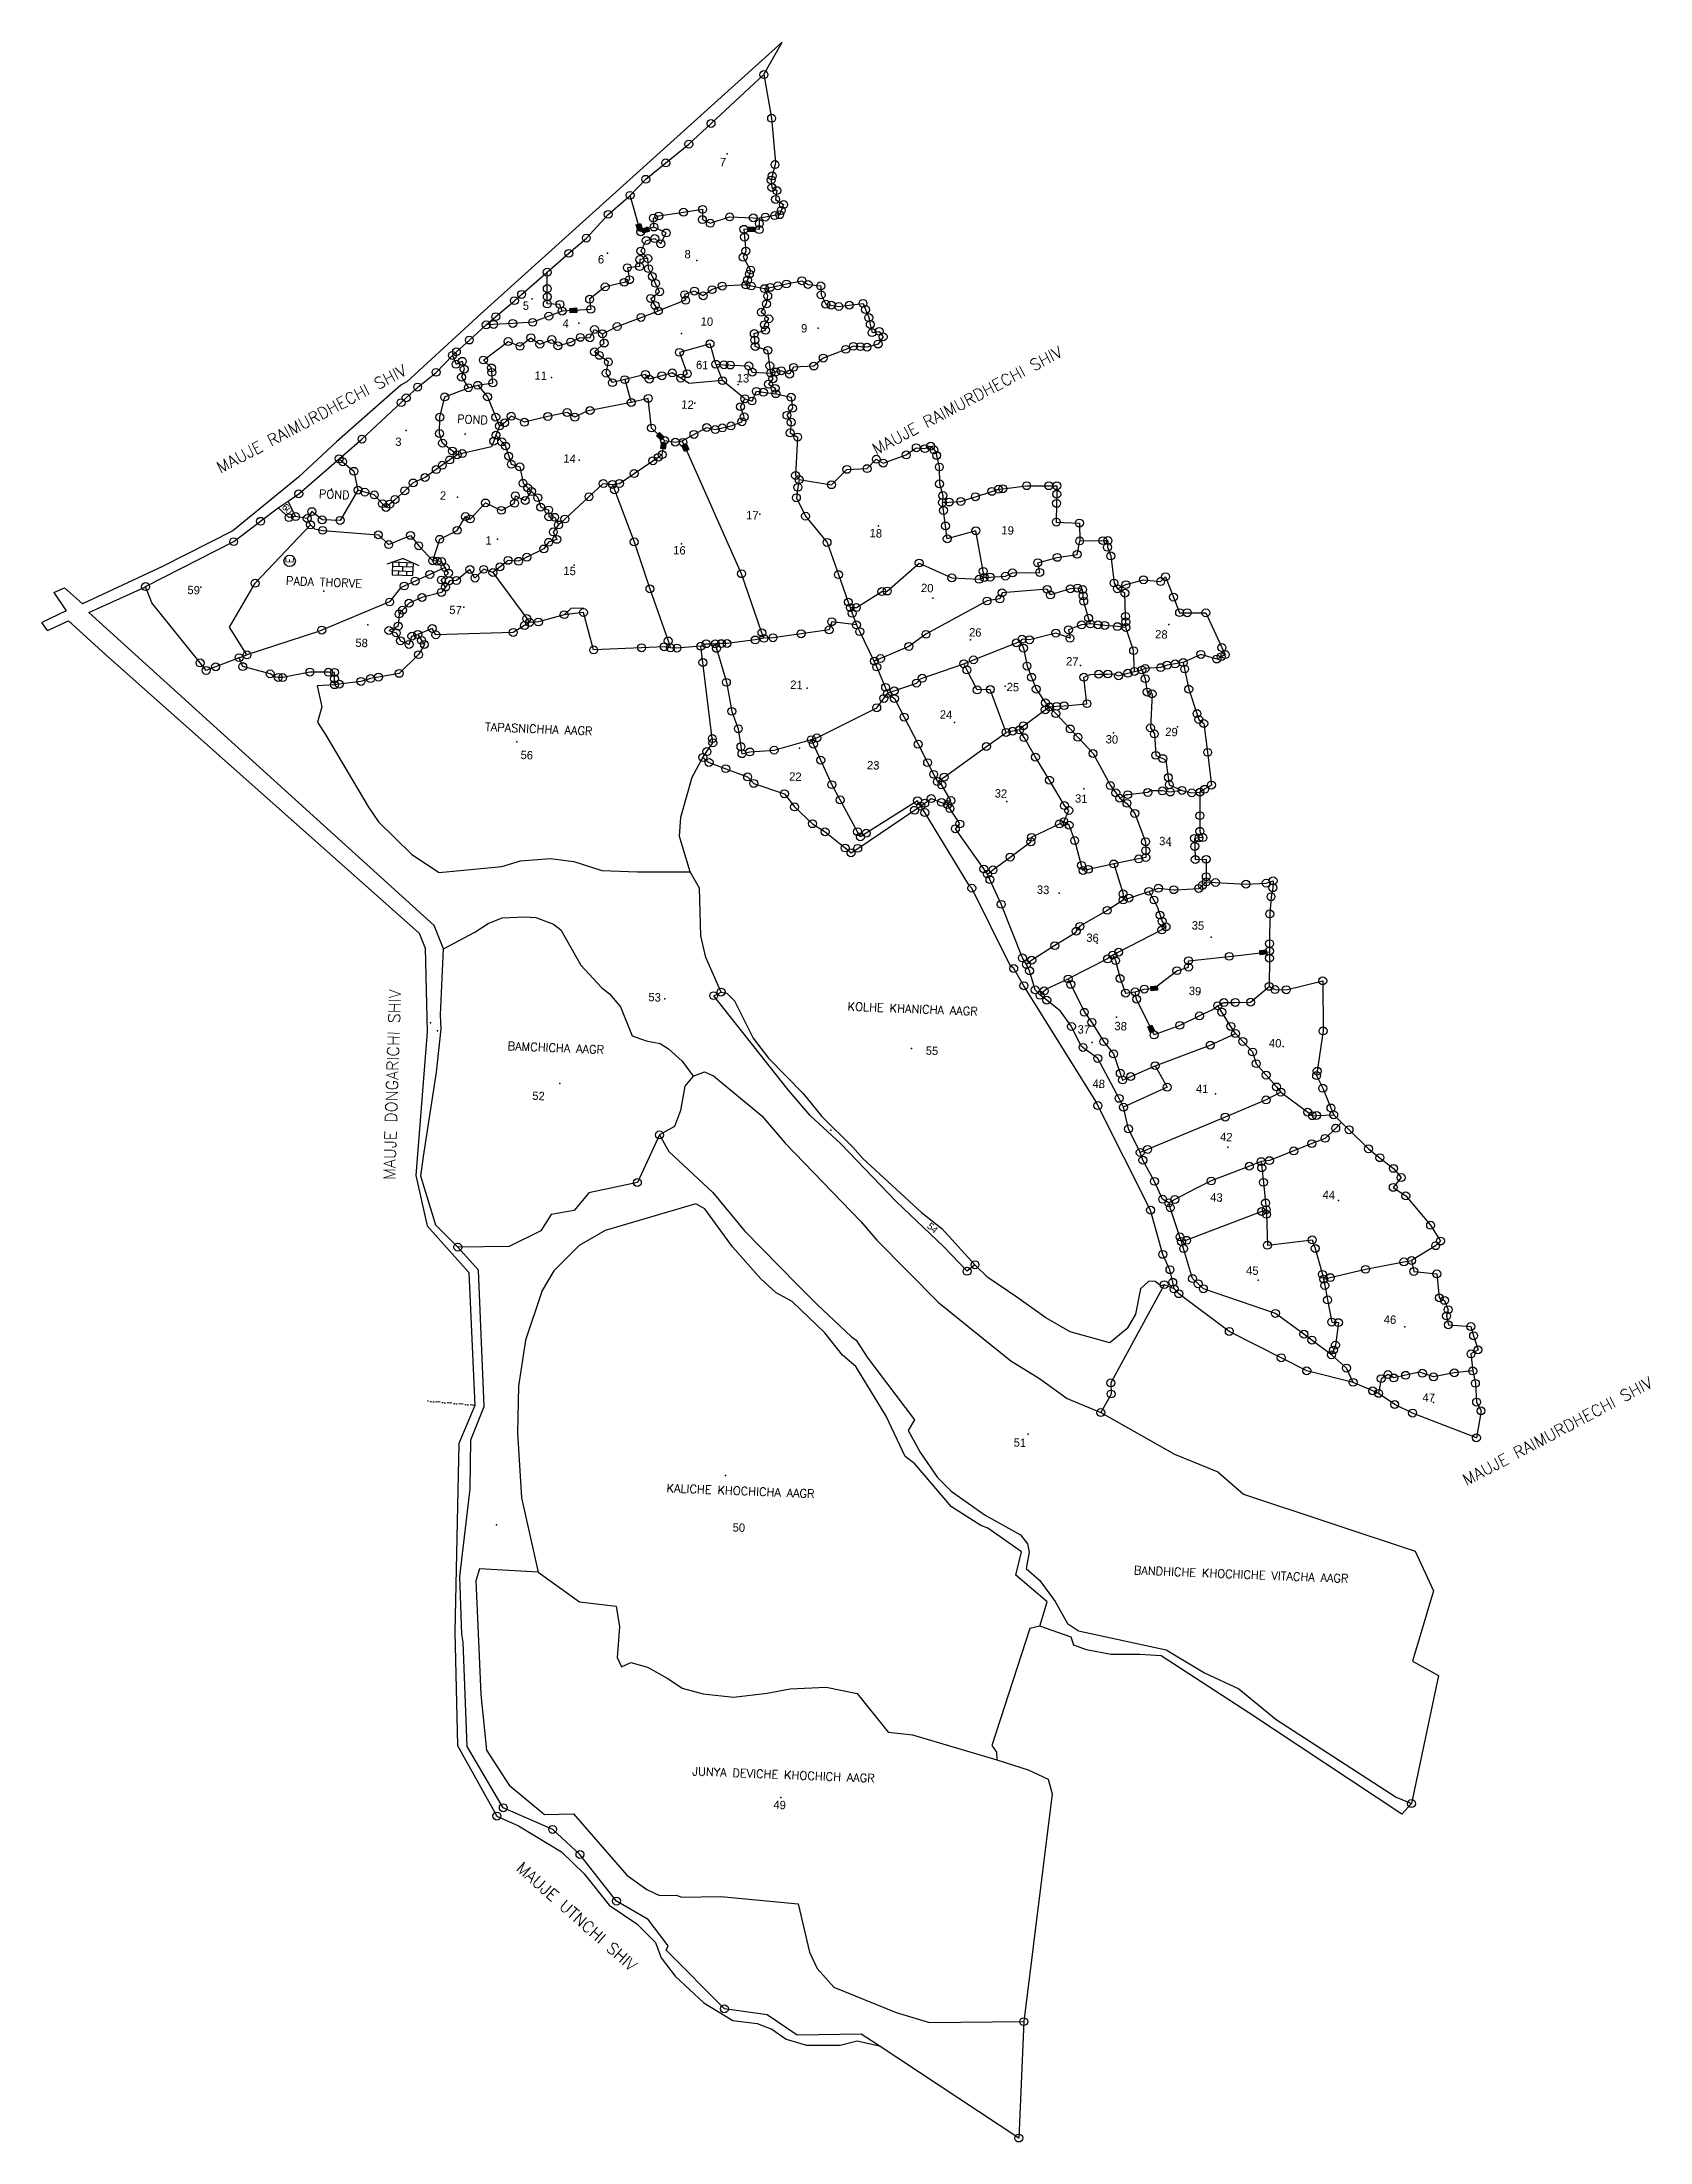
# Model space of a CAD drawing. Header units: metres. Extents: x 270007 to 271768, y 2132722 to 2135023.
import ezdxf

# ---------------------------------------------------------------- set-up
doc = ezdxf.new("R2010")
doc.units = ezdxf.units.M
doc.linetypes.add('DIVIDE', pattern=[1.25, 0.5, -0.25, 0, -0.25, 0, -0.25])
for name, color, linetype in [('OFF', 1, 'Continuous'), ('OTHERS', 1, 'Continuous'), ('POINT_PARCEL', 7, 'Continuous'), ('POLY_PARCEL', 6, 'Continuous'), ('POLY_ROAD', 30, 'Continuous'), ('POLY_WATER', 4, 'Continuous'), ('SYM_BUILDING', 1, 'Continuous'), ('SYM_WELL', 1, 'Continuous'), ('TEXT_MAPIN', 7, 'Continuous'), ('TEXT_MAPOUT', 7, 'Continuous'), ('TEXT_PARCEL', 7, 'Continuous'), ('V_BOUND_LINE', 7, 'Continuous'), ('V_DIVIDE_LINE', 7, 'DIVIDE')]:
    doc.layers.add(name, color=color, linetype=linetype)
doc.styles.get("Standard").update_dxf_attribs({"font": 'simplex.shx'})
doc.styles.add('TEXT_MAP', font='')
doc.styles.get('TEXT_MAP').set_extended_font_data('Kruti Dev 050')

msp = doc.modelspace()

# ---------------------------------------------------------------- texts
at = {"layer": 'SYM_WELL'}
msp.add_text('E', height=8.15, rotation=87.7286, dxfattribs=at).set_placement((270281.9, 2134451.5))
at = {"layer": 'TEXT_MAPIN'}
for s, height, p in [('POND', 9.17, (270461.3, 2134605.3)), ('POND', 9.17, (270309.8, 2134523.2)), ('PADA THORVE', 9.169, (270273.9, 2134428.1)), ('TAPASNICHHA AAGR', 9.169, (270491.9, 2134267.9)), ('KOLHE KHANICHA AAGR', 9.169, (270889.2, 2133961.8)), ('BAMCHICHA AAGR', 9.169, (270516.7, 2133918.4)), ('KALICHE KHOCHICHA AAGR', 9.169, (270690.8, 2133434.1)), ('BANDHICHE KHOCHICHE VITACHA AAGR', 9.169, (271202.7, 2133344.1)), ('JUNYA DEVICHE KHOCHICH AAGR', 9.169, (270719, 2133123.9))]:
    msp.add_text(s, height=height, rotation=357.7286, dxfattribs=at).set_placement(p)
at = {"layer": 'TEXT_MAPOUT'}
for s, rotation, p in [('MAUJE RAIMURDHECHI SHIV', 27.9733, (270920.7, 2134570)), ('MAUJE RAIMURDHECHI SHIV', 27.9733, (270202.3, 2134549.9)), ('MAUJE DONGARICHI SHIV', 88.2169, (270393.4, 2133775.8)), ('MAUJE RAIMURDHECHI SHIV', 27.9733, (271567.4, 2133440.8)), ('MAUJE UTNCHI SHIV', 318.3215, (270525.2, 2133020.7))]:
    msp.add_text(s, height=12.735, rotation=rotation, dxfattribs=at).set_placement(p)
at = {"layer": 'TEXT_PARCEL', "style": 'TEXT_MAP'}
for s, height, rotation, p in [('7', 9.17, 357.7286, (270749.2, 2134886.8)), ('6', 9.17, 357.7286, (270615.6, 2134780.3)), ('8', 9.17, 357.7286, (270710.5, 2134785.9)), ('5', 9.17, 357.7286, (270533.3, 2134729.5)), ('4', 9.17, 357.7286, (270576.9, 2134709.9)), ('10', 9.17, 357.7286, (270728.2, 2134712.2)), ('9', 9.17, 357.7286, (270838.1, 2134704.7)), ('61', 9.17, 357.7286, (270723.1, 2134664.6)), ('11', 9.17, 357.7286, (270546.2, 2134653)), ('13', 9.17, 357.7286, (270767.7, 2134650.2)), ('12', 9.17, 357.7286, (270707, 2134621.2)), ('3', 9.17, 357.7286, (270393.6, 2134580.4)), ('14', 9.17, 357.7286, (270577.8, 2134562.1)), ('2', 9.17, 357.7286, (270442.5, 2134521.5)), ('60', 7.64, 316.1561, (270268.8, 2134512.5)), ('17', 9.17, 357.7286, (270778, 2134500)), ('1', 9.17, 357.7286, (270492.4, 2134472.3)), ('18', 9.17, 357.7286, (270913.3, 2134480.3)), ('19', 9.17, 357.7286, (271057.7, 2134483.5)), ('16', 9.17, 357.7286, (270698.1, 2134461.7)), ('15', 9.17, 357.7286, (270577.8, 2134439.1)), ('59', 9.17, 357.7286, (270165.9, 2134418)), ('20', 9.17, 357.7286, (270969.6, 2134420.3)), ('57', 9.17, 357.7286, (270452.8, 2134396.2)), ('58', 9.17, 357.7286, (270349.9, 2134360.2)), ('26', 9.17, 357.7286, (271022.2, 2134371.7)), ('28', 9.17, 357.7286, (271226.1, 2134369.6)), ('27', 9.17, 357.7286, (271128.5, 2134339.9)), ('21', 9.17, 357.7286, (270826.3, 2134314.2)), ('25', 9.17, 357.7286, (271063.4, 2134311.8)), ('24', 9.17, 357.7286, (270990.2, 2134281.6)), ('29', 9.17, 357.7286, (271237.2, 2134262.6)), ('30', 9.17, 357.7286, (271171.9, 2134254.5)), ('56', 9.17, 357.7286, (270530.9, 2134237.3)), ('23', 9.17, 357.7286, (270910.4, 2134226.1)), ('22', 9.17, 357.7286, (270825.1, 2134213.7)), ('32', 9.17, 357.7286, (271050.3, 2134195.2)), ('31', 9.17, 357.7286, (271138.3, 2134189.6)), ('34', 9.17, 357.7286, (271230.5, 2134143)), ('33', 9.17, 357.7286, (271096.5, 2134089.7)), ('36', 9.17, 357.7286, (271150.7, 2134037.1)), ('35', 9.17, 357.7286, (271266.2, 2134050.6)), ('53', 9.17, 357.7286, (270670.9, 2133972)), ('39', 9.17, 357.7286, (271263, 2133978.8)), ('38', 9.17, 357.7286, (271181.5, 2133940.3)), ('37', 9.17, 357.7286, (271141.1, 2133936.6)), ('40', 9.17, 357.7286, (271350.8, 2133921.7)), ('55', 9.17, 357.7286, (270974.8, 2133913.4)), ('48', 9.17, 357.7286, (271157.5, 2133877.2)), ('41', 9.17, 357.7286, (271270.9, 2133871.7)), ('52', 9.17, 357.7286, (270543.7, 2133863.9)), ('42', 9.17, 357.7286, (271297.2, 2133818.8)), ('43', 9.17, 357.7286, (271286.4, 2133752.7)), ('44', 9.17, 357.7286, (271409.6, 2133755.5)), ('54', 7.64, 319.4872, (270975.6, 2133724.3)), ('45', 9.17, 357.7286, (271325.7, 2133672.5)), ('46', 9.17, 357.7286, (271476.6, 2133618.9)), ('47', 9.17, 357.7286, (271519, 2133533.3)), ('51', 9.17, 357.7286, (271071.1, 2133484.1)), ('50', 9.17, 357.7286, (270763.2, 2133391)), ('49', 9.17, 357.7286, (270807.9, 2133087.1))]:
    msp.add_text(s, height=height, rotation=rotation, dxfattribs=at).set_placement(p)

# ---------------------------------------------------------------- hatches: boundary and pattern name
for points in [[(270662.5, 2134823.9), (270657.8, 2134822.5), (270659.8, 2134815.7), (270664.5, 2134817.1)], [(270672.2, 2134815.7), (270670.5, 2134820.3), (270663.9, 2134817.9), (270665.5, 2134813.3)], [(270787, 2134814.9), (270787.1, 2134819.8), (270780, 2134820), (270779.9, 2134815.1)], [(270592.5, 2134726.5), (270592.2, 2134731.4), (270585.1, 2134731), (270585.4, 2134726.1)], [(270683.3, 2134594.9), (270679.9, 2134591.4), (270685.1, 2134586.5), (270688.4, 2134590)], [(270684.7, 2134577.5), (270689.6, 2134576.7), (270690.7, 2134583.7), (270685.9, 2134584.5)], [(270710.7, 2134574.3), (270715.2, 2134576.3), (270712.3, 2134582.8), (270707.8, 2134580.8)], [(271340.9, 2134027.4), (271341.5, 2134022.6), (271348.5, 2134023.4), (271347.9, 2134028.2)], [(271221.4, 2133988.2), (271221.8, 2133983.3), (271228.8, 2133983.9), (271228.5, 2133988.8)], [(271222.6, 2133945.8), (271218.2, 2133943.7), (271221.3, 2133937.3), (271225.7, 2133939.4)]]:
    msp.add_hatch(color=256).paths.add_polyline_path(points)

# ---------------------------------------------------------------- linework, layer by layer
for points in [[(270659.8, 2134815.7), (270657.8, 2134822.5), (270662.5, 2134823.9), (270664.5, 2134817.1)], [(270663.9, 2134817.9), (270670.5, 2134820.3), (270672.2, 2134815.7), (270665.5, 2134813.3)], [(270780, 2134820), (270787.1, 2134819.8), (270787, 2134814.9), (270779.9, 2134815.1)], [(270585.1, 2134731), (270592.2, 2134731.4), (270592.5, 2134726.5), (270585.4, 2134726.1)], [(270685.1, 2134586.5), (270679.9, 2134591.4), (270683.3, 2134594.9), (270688.4, 2134590)], [(270690.7, 2134583.7), (270689.6, 2134576.7), (270684.7, 2134577.5), (270685.9, 2134584.5)], [(270712.3, 2134582.8), (270715.2, 2134576.3), (270710.7, 2134574.3), (270707.8, 2134580.8)], [(271348.5, 2134023.4), (271341.5, 2134022.6), (271340.9, 2134027.4), (271347.9, 2134028.2)], [(271228.8, 2133983.9), (271221.8, 2133983.3), (271221.4, 2133988.2), (271228.5, 2133988.8)], [(271221.3, 2133937.3), (271218.2, 2133943.7), (271222.6, 2133945.8), (271225.7, 2133939.4)]]:
    msp.add_lwpolyline(points, close=True)
for centre in [(270797.6, 2134987.1), (270806.1, 2134939.3), (270739.7, 2134933.5), (270690.1, 2134890.3), (270715.4, 2134910.9), (270809.8, 2134888.5), (270668.2, 2134872.4), (270805.7, 2134871.6), (270806.8, 2134876.1), (270651, 2134854.8), (270806.4, 2134863.4), (270810.4, 2134850.3), (270811.7, 2134860), (270819.2, 2134844.7), (270627, 2134834), (270676.6, 2134829.9), (270677.2, 2134820.1), (270682.4, 2134832.2), (270709.5, 2134836.3), (270730.2, 2134828.3), (270730.5, 2134839.5), (270738.9, 2134824.2), (270760.1, 2134831.2), (270786, 2134830.2), (270792.6, 2134823.9), (270799.2, 2134831), (270809.4, 2134832.6), (270814.9, 2134833.6), (270816.7, 2134838.3), (270603.1, 2134808), (270662.6, 2134814.8), (270668.7, 2134805.3), (270678, 2134807.4), (270684.7, 2134801.8), (270690.6, 2134813.6), (270775.7, 2134817.6), (270776.4, 2134809.1), (270792.5, 2134817.3), (270583.9, 2134791.3), (270648, 2134775.5), (270661.4, 2134776.8), (270661.7, 2134784.4), (270662.9, 2134793.8), (270670.5, 2134785.6), (270671.3, 2134774.5), (270774.9, 2134787), (270777.8, 2134793.7), (270783.1, 2134773), (270560.2, 2134770.6), (270560.3, 2134752.7), (270623.7, 2134754.6), (270644.5, 2134759.5), (270650.3, 2134762.4), (270675.4, 2134765.9), (270679, 2134758.4), (270740.8, 2134751.5), (270752, 2134755.4), (270777.9, 2134756.7), (270779.7, 2134762.1), (270781.7, 2134768.5), (270783.8, 2134755.5), (270798.2, 2134752.6), (270804.6, 2134754), (270812.9, 2134755.7), (270822.3, 2134757.7), (270839.3, 2134761.2), (270846, 2134757.1), (270859.9, 2134755.6), (270524.3, 2134739.4), (270532.2, 2134746.3), (270560.3, 2134743.6), (270560.3, 2134735.9), (270574.2, 2134735.4), (270576.5, 2134728), (270606.7, 2134741), (270607.9, 2134729.9), (270673.6, 2134741.9), (270678.4, 2134734.2), (270682, 2134728.3), (270683.4, 2134749.2), (270710.8, 2134746), (270711.9, 2134739.9), (270721.5, 2134749.9), (270731.2, 2134744.8), (270800.4, 2134735.8), (270801.8, 2134744.6), (270860.4, 2134745.8), (270865.5, 2134735.5), (270871.4, 2134734.5), (270879.7, 2134733), (270891.2, 2134734.5), (270906.2, 2134736.5), (270908.9, 2134729.7), (270493.3, 2134712.9), (270501.5, 2134713.4), (270503.8, 2134721.9), (270522.5, 2134714.5), (270544.3, 2134715.7), (270562, 2134722.4), (270612, 2134707.8), (270636.9, 2134711.1), (270663, 2134721.1), (270794.8, 2134726.7), (270798.4, 2134713), (270799.4, 2134707), (270803, 2134719.5), (270912.5, 2134720.9), (270914.2, 2134713.3), (270916.1, 2134704.5), (270923.9, 2134705.8), (270460.7, 2134683.4), (270474.9, 2134696.3), (270517.4, 2134694.6), (270530.4, 2134689.4), (270542.4, 2134698.8), (270552.1, 2134691.8), (270565.3, 2134696.8), (270571.9, 2134689.9), (270586, 2134694.1), (270596.5, 2134699.2), (270607, 2134698.8), (270612.1, 2134683.3), (270620.8, 2134703.2), (270622.6, 2134693), (270705.1, 2134682.8), (270738.6, 2134692.1), (270787.1, 2134703.4), (270787.6, 2134696.2), (270788.1, 2134689.2), (270801.9, 2134685), (270887.3, 2134686.1), (270895.7, 2134689.4), (270903.3, 2134689), (270910.6, 2134688.5), (270922.7, 2134691.9), (270928.2, 2134699.8), (270438.5, 2134660.9), (270456.3, 2134679.4), (270460.3, 2134669.8), (270467.1, 2134673), (270469.3, 2134664.4), (270490.3, 2134674.4), (270499.1, 2134665.7), (270499.5, 2134660.9), (270617.3, 2134679.5), (270624.8, 2134660), (270627.2, 2134672.3), (270667.8, 2134658.6), (270697.3, 2134660.3), (270713.7, 2134659.4), (270745, 2134669.7), (270753.9, 2134669.2), (270760.8, 2134668.9), (270781, 2134667.9), (270784.9, 2134661.1), (270804.1, 2134668), (270805.1, 2134660.1), (270810.9, 2134661.3), (270816.6, 2134662.6), (270825.8, 2134658.9), (270830.2, 2134666.4), (270852.3, 2134667.8), (270862.7, 2134676.5), (270418.3, 2134644.7), (270466.4, 2134655.6), (270473.8, 2134644), (270484.1, 2134646.7), (270500.6, 2134649.3), (270631.7, 2134649.6), (270645.2, 2134652.9), (270672, 2134653.4), (270685.9, 2134657.2), (270706.6, 2134654.6), (270752.3, 2134651.8), (270789.4, 2134640.1), (270797.1, 2134639.1), (270802.7, 2134647.9), (270807.5, 2134653.8), (270810, 2134643.4), (270810.7, 2134637.5), (270400.1, 2134627.7), (270405.8, 2134633), (270448, 2134634), (270494.9, 2134634.1), (270520.8, 2134612.8), (270560.9, 2134612.6), (270582.1, 2134616.8), (270607.2, 2134619.1), (270652.3, 2134627.9), (270670.9, 2134632.3), (270772, 2134623.3), (270776, 2134612.1), (270776.8, 2134632), (270784.6, 2134629.5), (270822.9, 2134613.8), (270827.4, 2134633.6), (270828.9, 2134621.5), (270442.2, 2134593.8), (270442.6, 2134611.7), (270503.8, 2134611.8), (270504.1, 2134592.1), (270508, 2134602.1), (270513.6, 2134605.6), (270535.2, 2134606.2), (270590.5, 2134611.7), (270674.6, 2134599.9), (270721, 2134592.9), (270735, 2134600.5), (270744.4, 2134598.2), (270752.1, 2134600), (270761.6, 2134602.2), (270773.5, 2134606.8), (270826.4, 2134594.5), (270827.5, 2134606.2), (270834.6, 2134590), (270332.3, 2134566.2), (270357.3, 2134587.8), (270445.5, 2134583.3), (270456.3, 2134574.7), (270461.5, 2134570.6), (270467.2, 2134571.9), (270501.6, 2134585.5), (270510.6, 2134584.7), (270514.5, 2134580.2), (270518, 2134569.1), (270681.8, 2134567.8), (270686.1, 2134570.8), (270688.7, 2134586.4), (270700.7, 2134584.4), (270709, 2134584.1), (270953.6, 2134570.4), (270964.6, 2134578.3), (270974, 2134577.3), (270980.3, 2134580), (270984, 2134575.9), (270986.9, 2134569.8), (270336.1, 2134562.9), (270348.4, 2134552.5), (270426.4, 2134545.7), (270438.7, 2134554.4), (270445.3, 2134559.1), (270453.4, 2134564.9), (270520.9, 2134560.2), (270530.2, 2134557.3), (270655.4, 2134550), (270676, 2134564), (270832.3, 2134547.9), (270836.2, 2134543.4), (270888.6, 2134554.6), (270910.7, 2134555.4), (270920.8, 2134565.7), (270928.4, 2134561.5), (270989.8, 2134557.2), (270288, 2134527.8), (270352.9, 2134531.8), (270360.4, 2134529.6), (270370.8, 2134526.6), (270393.5, 2134521.7), (270404.1, 2134531.2), (270413.4, 2134539.7), (270525.3, 2134525.7), (270533.7, 2134539.4), (270536.2, 2134520.5), (270538.9, 2134534.4), (270543, 2134530.4), (270549.9, 2134523.6), (270606, 2134524.6), (270621.6, 2134539), (270631.9, 2134538.1), (270634, 2134532.3), (270639.4, 2134539.2), (270833.2, 2134523.5), (270834.9, 2134534.9), (270871.7, 2134537.8), (270990, 2134538.7), (270993.7, 2134525.9), (271029.3, 2134524.6), (271047.4, 2134530.5), (271054.5, 2134532.8), (271059.3, 2134533.4), (271085.5, 2134536.7), (271109.8, 2134536.7), (271118.5, 2134527.4), (271118.6, 2134536.7), (270246.2, 2134497.7), (270277.3, 2134501.7), (270284.5, 2134502.9), (270297.3, 2134500.8), (270302.3, 2134508.3), (270313.7, 2134499.2), (270333.3, 2134498.7), (270379.7, 2134517), (270383.6, 2134512.8), (270387.8, 2134516.6), (270470.7, 2134502.9), (270475.9, 2134500.2), (270492.6, 2134517.8), (270510, 2134509.7), (270524.5, 2134517.4), (270553.1, 2134513.2), (270561.8, 2134510.1), (270562.1, 2134502.6), (270568.4, 2134502.1), (270579.6, 2134500.2), (270843.2, 2134503.3), (270993.3, 2134518.3), (270994.4, 2134509.6), (271000.6, 2134518.8), (271013.4, 2134519.5), (271118.3, 2134517.3), (270216.7, 2134475.4), (270300.9, 2134493.9), (270314.2, 2134487.8), (270375.2, 2134482.9), (270410.4, 2134482.3), (270442.4, 2134478), (270461.6, 2134487.8), (270561.8, 2134474.7), (270566.9, 2134486.1), (270570.8, 2134477.9), (270572.5, 2134493.7), (270655.5, 2134475.1), (270866.8, 2134474.6), (270996.6, 2134492.6), (270998.5, 2134478.5), (271029.8, 2134487.4), (271118, 2134496.8), (271143.3, 2134495.8), (271143.6, 2134476.2), (271169, 2134476.5), (271174.5, 2134476.6), (270386.5, 2134472.2), (270419.4, 2134470.9), (270434.8, 2134454.5), (270439.7, 2134454), (270444.4, 2134453.6), (270517.3, 2134454.9), (270528.9, 2134453.9), (270537.9, 2134458.3), (270556.5, 2134467.4), (270967.7, 2134452), (271097.6, 2134452.3), (271119, 2134458.2), (271140.8, 2134461.5), (271174, 2134469.3), (271177.6, 2134459.8), (270240.2, 2134429.8), (270415.5, 2134432.2), (270431.6, 2134439.5), (270444.2, 2134433.4), (270448.4, 2134447.1), (270452.1, 2134441), (270453, 2134432.5), (270460.8, 2134432.9), (270475.5, 2134444.9), (270481.1, 2134435.5), (270490.6, 2134445.1), (270500.7, 2134441.6), (270508.5, 2134447.8), (270773.2, 2134440.3), (270879.3, 2134439.3), (271003.5, 2134435.7), (271033.4, 2134434.2), (271037.9, 2134442.9), (271039.1, 2134436.2), (271045.5, 2134436.6), (271062.3, 2134437.6), (271070, 2134441.2), (271099.8, 2134441.7), (271181.2, 2134430.1), (271194.2, 2134428.3), (271213.5, 2134433.7), (271232.3, 2134431.7), (271237.7, 2134437), (270120.2, 2134426.2), (270387.6, 2134409.3), (270403.6, 2134426.8), (270408.9, 2134408), (270423, 2134414.2), (270444.3, 2134419.8), (270448.9, 2134425.7), (270672.8, 2134423.7), (270890.1, 2134409.1), (270926.9, 2134420.7), (270932.8, 2134421.3), (271042.1, 2134410.4), (271056.2, 2134412.7), (271058.6, 2134419.3), (271108, 2134423.2), (271111.5, 2134417), (271133.3, 2134423.7), (271141.4, 2134424.5), (271146.8, 2134422.9), (271147.4, 2134416.1), (271148, 2134410), (271184.9, 2134423.8), (271193.2, 2134419), (271246.4, 2134414.7), (270396.9, 2134382.9), (270397.9, 2134396.2), (270401.7, 2134400.3), (270535.3, 2134383.5), (270537.8, 2134391.1), (270540.9, 2134386.9), (270550.6, 2134387.4), (270578.9, 2134395.4), (270600, 2134397.8), (270872, 2134387.7), (270892.3, 2134403.1), (270894.4, 2134396.9), (270898.9, 2134403.2), (270899, 2134384.2), (271145.7, 2134384.2), (271153.4, 2134391.6), (271155.3, 2134385.2), (271163.8, 2134384.3), (271171.1, 2134383.6), (271184.9, 2134382.3), (271193.9, 2134393.6), (271194.1, 2134387.6), (271253.1, 2134397.6), (271261.5, 2134397.5), (271281.8, 2134397.4), (270313.2, 2134378.5), (270386.8, 2134378.1), (270394.9, 2134375.4), (270399.5, 2134366.8), (270408.9, 2134362.8), (270412, 2134371.9), (270418.5, 2134373.8), (270422.6, 2134367.3), (270425.6, 2134362.7), (270434.3, 2134380.3), (270438.2, 2134373.3), (270523, 2134376), (270663.6, 2134359.2), (270688.4, 2134360.3), (270692.7, 2134366.6), (270695.3, 2134359.2), (270728.5, 2134360.8), (270734.4, 2134363.6), (270744.4, 2134363.5), (270751.1, 2134363.7), (270757.2, 2134363.8), (270788.2, 2134367.7), (270795.5, 2134375.5), (270797.6, 2134369.5), (270807.6, 2134370.1), (270838.4, 2134374.5), (270869.1, 2134378.7), (270902.6, 2134376.8), (270956.4, 2134360.6), (270975.2, 2134373.9), (271074.3, 2134364.6), (271080.5, 2134368.5), (271088.6, 2134367.9), (271117.5, 2134375.2), (271131.3, 2134378.9), (271133, 2134369.5), (271194.3, 2134381.4), (271299.4, 2134359.4), (270179.9, 2134342.6), (270196.9, 2134338.3), (270222.6, 2134348.3), (270226.6, 2134338.5), (270231.3, 2134351.3), (270419.3, 2134351.6), (270611.1, 2134356.8), (270702.4, 2134358.8), (270730.8, 2134343), (270745.8, 2134358.5), (270918.6, 2134344.5), (270921.3, 2134338.1), (270925.4, 2134347.4), (271016.7, 2134341.6), (271027.3, 2134345.9), (271082, 2134358.8), (271085.9, 2134339.1), (271202.7, 2134356), (271215.3, 2134336.4), (271232.3, 2134337.4), (271239.4, 2134340.2), (271248.1, 2134341.5), (271257.1, 2134342.9), (271258.6, 2134335.9), (271276.4, 2134351.9), (271293.8, 2134346.8), (271298.7, 2134349.4), (271303.1, 2134351.7), (270186.6, 2134334.3), (270256.7, 2134330.6), (270265.5, 2134326.7), (270270.4, 2134326.5), (270300.3, 2134332.5), (270320.5, 2134332.3), (270327.1, 2134332.2), (270327.2, 2134325.2), (270327.2, 2134318.7), (270332.4, 2134319.3), (270356.1, 2134322.3), (270366.7, 2134325.4), (270375.4, 2134327), (270398, 2134331.1), (270756.5, 2134321.3), (270931, 2134315.8), (270964.8, 2134320.5), (270971.1, 2134325.8), (271020.1, 2134334.9), (271031.4, 2134313), (271045.7, 2134313.4), (271090.8, 2134326.8), (271096, 2134313.8), (271148.2, 2134326.9), (271164.5, 2134330.2), (271174.4, 2134330.4), (271186.2, 2134328.4), (271196.4, 2134331.2), (271203.6, 2134333.2), (271211.8, 2134334.8), (271215.4, 2134325.3), (271263.1, 2134313.8), (270921.2, 2134293.4), (270929.1, 2134303.7), (270933, 2134308.9), (270940.4, 2134312), (270940.7, 2134303.4), (271105.9, 2134291.2), (271106.1, 2134298.8), (271110.6, 2134294.3), (271118.3, 2134295), (271126.6, 2134295.7), (271151.6, 2134297.9), (271217.6, 2134310.6), (271222.9, 2134308.7), (270762.5, 2134289.5), (270769.6, 2134270.4), (270951.2, 2134283.2), (271070.3, 2134267.8), (271077.7, 2134269.1), (271081.9, 2134273.7), (271117.5, 2134287.1), (271133.3, 2134270.2), (271221.2, 2134271.4), (271272.1, 2134287), (271274.1, 2134280.6), (271279.5, 2134276.2), (270735.2, 2134245.4), (270741.1, 2134259.7), (270741.7, 2134255), (270772.5, 2134250.9), (270782.3, 2134245), (270808.9, 2134247), (270849.7, 2134258.5), (270851.9, 2134253.6), (270855.6, 2134260.4), (270966.6, 2134253.5), (271041.4, 2134251), (271063, 2134266.4), (271082.6, 2134260.7), (271141.7, 2134261.1), (271225.4, 2134264.8), (271283.8, 2134244.6), (270730.8, 2134239), (270737.6, 2134233.5), (270755.8, 2134226.7), (270773.6, 2134243.1), (270859.9, 2134236), (270977, 2134233.3), (271095.1, 2134239.3), (271158.2, 2134243.3), (271227, 2134241.3), (271234.7, 2134237.7), (270779.8, 2134217.7), (270786.5, 2134210.5), (270820.1, 2134199.2), (270872, 2134209.2), (270983.6, 2134220.5), (270987.7, 2134212.6), (270992.5, 2134208.8), (270995.2, 2134217.5), (271110.4, 2134214.1), (271177.2, 2134208.2), (271183.1, 2134200.2), (271196.2, 2134198.2), (271218.3, 2134200.7), (271234.2, 2134202.3), (271240.7, 2134217), (271241.8, 2134209.1), (271242.9, 2134201.1), (271255.7, 2134202.9), (271266.5, 2134200.2), (271275.4, 2134201), (271280.4, 2134204.1), (271287.9, 2134208.7), (270831.2, 2134184.8), (270881.2, 2134192.5), (270962.6, 2134181.1), (270965.9, 2134191.6), (270969.5, 2134185.7), (270973.8, 2134188.8), (270973.9, 2134178.6), (270981, 2134193.9), (270992.2, 2134189.8), (270998.8, 2134187.4), (271001.5, 2134183), (271002.4, 2134191.7), (271126.9, 2134186.3), (271131.7, 2134180.9), (271187.5, 2134194.4), (271195.4, 2134188.7), (271204, 2134177.7), (271275.3, 2134175.2), (270850.9, 2134166.4), (270864.7, 2134157.5), (270900.3, 2134157.6), (270903.4, 2134152), (270909.8, 2134156), (271007.4, 2134160.9), (271012.2, 2134166.1), (271121.4, 2134166.2), (271126.4, 2134168.6), (271132, 2134164.8), (271275.3, 2134158.1), (270886.6, 2134139.8), (270893.1, 2134134.5), (270900.4, 2134139.4), (271067.4, 2134129.8), (271090.1, 2134146.5), (271090.9, 2134151.5), (271138.1, 2134147.9), (271215.8, 2134146.6), (271216, 2134136.8), (271216.1, 2134129.4), (271269.5, 2134150.3), (271269.7, 2134141.5), (271274.3, 2134150.8), (271278.6, 2134151.2), (271038.6, 2134116.8), (271042.5, 2134111.3), (271048.6, 2134115.8), (271145.7, 2134120.8), (271147.2, 2134115.1), (271153.1, 2134116.4), (271180.9, 2134122.3), (271208.2, 2134127.8), (271270.2, 2134127.2), (271282.2, 2134127.4), (271282.3, 2134108.3), (271025.4, 2134095.8), (271045.3, 2134105.2), (271191.1, 2134089.5), (271191.3, 2134082.8), (271197.4, 2134084.9), (271219.4, 2134092.3), (271229.9, 2134095.7), (271246.7, 2134094.1), (271274, 2134095.5), (271278, 2134098.8), (271282.3, 2134102.6), (271292.4, 2134102), (271325.7, 2134100.2), (271347.9, 2134101.3), (271353.2, 2134086.4), (271355.2, 2134096.3), (271355.5, 2134103.8), (271057.7, 2134078.1), (271173.7, 2134071.5), (271225, 2134082.8), (271231.6, 2134066.2), (271351.8, 2134067.6), (271139.8, 2134048.7), (271143.9, 2134054), (271233.7, 2134050), (271233.9, 2134059.4), (271238.2, 2134053.4), (271080.9, 2134019.4), (271091.1, 2134016.9), (271116.4, 2134032.8), (271174.2, 2134018.3), (271179.9, 2134022.5), (271183, 2134016.4), (271186.3, 2134025.7), (271262.9, 2134016.3), (271307.5, 2134021.1), (271351.5, 2134019.1), (271351.6, 2134035), (271351.5, 2134026.9), (271071.3, 2134007.8), (271085.3, 2134012.3), (271088.7, 2134005.2), (271131.1, 2133996.3), (271187.8, 2133996.8), (271250.1, 2134005.4), (271262.8, 2134009.2), (271409.9, 2133994.3), (270742.6, 2133978), (270750.7, 2133981.9), (271082.5, 2133988.9), (271094.8, 2133984.3), (271100.2, 2133978.5), (271104.8, 2133983.2), (271107.5, 2133973.1), (271133.9, 2133990.4), (271193.9, 2133980.8), (271204.4, 2133982.1), (271206, 2133974.2), (271214.4, 2133985.2), (271301.6, 2133970.4), (271314, 2133970.6), (271330.9, 2133970.9), (271351.2, 2133988.2), (271357.6, 2133984.7), (271369.9, 2133984.5), (271148.7, 2133959.8), (271157, 2133948.7), (271253.2, 2133945.5), (271274.9, 2133955.8), (271294.9, 2133967), (271299.3, 2133960), (271134.6, 2133944.2), (271170, 2133927.6), (271225.1, 2133935), (271286.7, 2133923.8), (271309.3, 2133944.3), (271314.3, 2133936.5), (271322.3, 2133927.9), (271410.3, 2133939.4), (271147.2, 2133921.3), (271163.4, 2133909.3), (271180.7, 2133914.2), (271226.3, 2133901.3), (271333, 2133916.3), (271337, 2133903.5), (271188.1, 2133893), (271190.6, 2133885.6), (271199.5, 2133889.5), (271239.4, 2133877.7), (271347.9, 2133891), (271359.2, 2133878), (271403.2, 2133890.4), (271403.9, 2133895.3), (271409.9, 2133876.6), (271163.6, 2133857.6), (271186.8, 2133865.5), (271191.6, 2133855.8), (271347.8, 2133863.8), (271364, 2133872.4), (271418.9, 2133855), (271197.1, 2133832), (271303.1, 2133845), (271393.4, 2133850.4), (271398.5, 2133846.5), (271403.1, 2133846.7), (271421.9, 2133847.5), (271424.1, 2133832.8), (271438.7, 2133831.1), (270683.2, 2133825.5), (271218, 2133809.6), (271378.1, 2133807.9), (271397.9, 2133815.9), (271412.5, 2133821.7), (271460, 2133810.3), (271209.9, 2133806.2), (271212.9, 2133797.8), (271329.5, 2133791.2), (271342.4, 2133796.2), (271343.1, 2133789.4), (271351.5, 2133797.3), (271472.5, 2133800.5), (271487.4, 2133788.8), (270659, 2133773.3), (271225.5, 2133774.6), (271287.7, 2133775), (271344.9, 2133773.5), (271487.2, 2133768), (271495.8, 2133778.7), (271221.3, 2133743), (271234.5, 2133755), (271241.1, 2133751), (271242.9, 2133745.7), (271247.8, 2133754.6), (271343.1, 2133741.6), (271347.3, 2133750.9), (271348.1, 2133743.5), (271348.2, 2133738.5), (271500.8, 2133758.7), (271528.1, 2133726.5), (270462.3, 2133702.5), (271234.6, 2133694.6), (271253.5, 2133713.7), (271255.1, 2133708.7), (271257.5, 2133700.9), (271260.8, 2133710), (271349.3, 2133704.6), (271398.4, 2133710.4), (271401.7, 2133701), (271533.6, 2133704.1), (271538.8, 2133709.2), (271020.2, 2133676.1), (271028.9, 2133683.2), (271242.5, 2133677.8), (271409.5, 2133672.7), (271418.1, 2133669.1), (271456.8, 2133678.2), (271498.7, 2133686.3), (271507.3, 2133687.9), (271509.7, 2133675.9), (271534.9, 2133673.2), (271236.2, 2133661.4), (271245.5, 2133664), (271247, 2133656.7), (271252.2, 2133651.5), (271267.3, 2133668.1), (271273.3, 2133662.4), (271279.1, 2133656.9), (271410.9, 2133667.4), (271412.2, 2133660.5), (271537.6, 2133647), (271358, 2133629.9), (271415.2, 2133644.7), (271543.3, 2133644.2), (271545.6, 2133627.2), (271547.2, 2133634), (271307.5, 2133610.2), (271389.3, 2133607.2), (271398, 2133600.7), (271419.8, 2133620.4), (271427.1, 2133619.8), (271547.5, 2133617.4), (271572.1, 2133615.5), (271575.2, 2133605.4), (271364.4, 2133581.3), (271419.5, 2133584.6), (271421.7, 2133589.8), (271423.9, 2133595.1), (271572.3, 2133585.5), (271580, 2133590), (271177.7, 2133553.8), (271392.4, 2133567), (271435.8, 2133570), (271443.1, 2133554.4), (271473.9, 2133558.4), (271481.4, 2133562.9), (271487.7, 2133559.2), (271500.7, 2133562.1), (271519.1, 2133564.4), (271531.2, 2133560.3), (271554, 2133564.8), (271574.2, 2133566.9), (271178, 2133541.6), (271464.6, 2133545.1), (271471.1, 2133542.3), (271577.1, 2133553.3), (271578.5, 2133532.8), (271166.8, 2133521.3), (271488.7, 2133530.1), (271508.3, 2133520.7), (271583.3, 2133523.2), (271578.3, 2133493.6), (270505.1, 2133079.2), (270512.1, 2133088.3), (271507.1, 2133092.9), (270566.2, 2133064.6), (270596.1, 2133037.1), (270636.1, 2132986.1), (270754.4, 2132868), (271082.3, 2132854), (271076.8, 2132726.5)]:
    msp.add_circle(centre, 4.33)
at = {"layer": 'OFF'}
msp.add_line((270776.8, 2134632), (270752.3, 2134651.8), dxfattribs=at)
at = {"layer": 'OTHERS'}
for p, q in [((270578.9, 2134395.4), (270586.3, 2134402.7)), ((270586.3, 2134402.7), (270600.5, 2134402.8))]:
    msp.add_line(p, q, dxfattribs=at)
at = {"layer": 'POINT_PARCEL'}
for p in [(270757.4, 2134900.4), (270626.2, 2134791.3), (270724.3, 2134783.6), (270543.7, 2134741.3), (270594.7, 2134714.9), (270857.1, 2134709.4), (270707.5, 2134703.4), (270727.4, 2134670.4), (270564.8, 2134655.1), (270769.5, 2134647.7), (270722.1, 2134627.3), (270405.6, 2134597.2), (270470.2, 2134593.1), (270595.4, 2134564.5), (270324, 2134532.8), (270273.8, 2134511), (270461.9, 2134524.1), (270793.1, 2134505.6), (270923.3, 2134492.6), (271070.2, 2134487.2), (270505.7, 2134478), (270707.5, 2134473), (270589.7, 2134449.5), (270180.6, 2134425.7), (270315.6, 2134421.1), (270982.7, 2134413.5), (270468.7, 2134403.6), (270363.7, 2134384.3), (271023.8, 2134368), (271241.1, 2134384.6), (271144.4, 2134339.6), (270844.9, 2134315), (271061.9, 2134317.1), (271006.5, 2134277.4), (271250.7, 2134272.5), (270526.8, 2134256.2), (270836.5, 2134249), (271180.6, 2134265.8), (270920.3, 2134230.9), (271148.1, 2134204.5), (271063.8, 2134190.6), (271242.8, 2134142.5), (271121, 2134090.3), (271287.5, 2134042.2), (271162.9, 2134035.6), (270689, 2133974.7), (271275.4, 2133981.4), (271184, 2133954.5), (270432.5, 2133948.2), (270440, 2133939.5), (271157.2, 2133926.6), (270959.4, 2133920), (271366.7, 2133922.3), (270574.1, 2133881.7), (271165.7, 2133877.9), (271292.5, 2133870.6), (270871.1, 2133830.5), (271305.9, 2133812), (271297.7, 2133752.8), (271427.3, 2133753.5), (271339.3, 2133666.3), (271500, 2133615.1), (271531.3, 2133532.3), (271087.1, 2133497.5), (270755.6, 2133452.5), (270504.8, 2133398.4), (270816.3, 2133099.6)]:
    msp.add_point(p, dxfattribs=at)
at = {"layer": 'POLY_PARCEL'}
for p, q in [((270662.6, 2134814.8), (270651, 2134854.8)), ((270676.6, 2134829.9), (270682.4, 2134832.2)), ((270677.2, 2134820.1), (270676.6, 2134829.9)), ((270682.4, 2134832.2), (270709.5, 2134836.3)), ((270709.5, 2134836.3), (270730.5, 2134839.5)), ((270730.5, 2134839.5), (270730.2, 2134828.3)), ((270730.2, 2134828.3), (270738.9, 2134824.2)), ((270738.9, 2134824.2), (270760.1, 2134831.2)), ((270760.1, 2134831.2), (270786, 2134830.2)), ((270786, 2134830.2), (270792.7, 2134829.9)), ((270677.2, 2134820.1), (270662.6, 2134814.8)), ((270662.9, 2134793.8), (270668.7, 2134805.3)), ((270668.7, 2134805.3), (270678, 2134807.4)), ((270690.6, 2134813.6), (270677.2, 2134820.1)), ((270678, 2134807.4), (270684.7, 2134801.8)), ((270684.7, 2134801.8), (270690.6, 2134813.6)), ((270661.7, 2134784.4), (270661.4, 2134776.8)), ((270670.5, 2134785.6), (270661.7, 2134784.4)), ((270670.5, 2134785.6), (270662.9, 2134793.8)), ((270671.3, 2134774.5), (270670.5, 2134785.6)), ((270560.3, 2134752.7), (270560.2, 2134770.6)), ((270623.7, 2134754.6), (270606.7, 2134741)), ((270644.5, 2134759.5), (270623.7, 2134754.6)), ((270650.3, 2134762.4), (270644.5, 2134759.5)), ((270661.4, 2134776.8), (270648, 2134775.5)), ((270648, 2134775.5), (270650.3, 2134762.4)), ((270675.4, 2134765.9), (270671.3, 2134774.5)), ((270679, 2134758.4), (270675.4, 2134765.9)), ((270683.4, 2134749.2), (270679, 2134758.4)), ((270752, 2134755.4), (270740.8, 2134751.5)), ((270777.9, 2134756.7), (270752, 2134755.4)), ((270560.3, 2134743.6), (270560.3, 2134752.7)), ((270560.3, 2134735.9), (270560.3, 2134743.6)), ((270574.2, 2134735.4), (270560.3, 2134735.9)), ((270576.5, 2134728), (270574.2, 2134735.4)), ((270606.7, 2134741), (270607.9, 2134729.9)), ((270673.6, 2134741.9), (270683.4, 2134749.2)), ((270678.4, 2134734.2), (270673.6, 2134741.9)), ((270682, 2134728.3), (270678.4, 2134734.2)), ((270711.9, 2134739.9), (270682, 2134728.3)), ((270721.5, 2134749.9), (270710.8, 2134746)), ((270710.8, 2134746), (270711.9, 2134739.9)), ((270731.2, 2134744.8), (270721.5, 2134749.9)), ((270740.8, 2134751.5), (270731.2, 2134744.8)), ((270794.8, 2134726.7), (270800.4, 2134735.8)), ((270801.8, 2134744.6), (270798.2, 2134752.6)), ((270800.4, 2134735.8), (270801.8, 2134744.6)), ((270501.5, 2134713.4), (270493.3, 2134712.9)), ((270522.5, 2134714.5), (270501.5, 2134713.4)), ((270544.3, 2134715.7), (270522.5, 2134714.5)), ((270562, 2134722.4), (270544.3, 2134715.7)), ((270576.5, 2134728), (270562, 2134722.4)), ((270607.9, 2134729.9), (270576.5, 2134728)), ((270620.8, 2134703.2), (270636.9, 2134711.1)), ((270636.9, 2134711.1), (270663, 2134721.1)), ((270663, 2134721.1), (270682, 2134728.3)), ((270803, 2134719.5), (270794.8, 2134726.7)), ((270798.4, 2134713), (270803, 2134719.5)), ((270799.4, 2134707), (270798.4, 2134713)), ((270490.3, 2134674.4), (270517.4, 2134694.6)), ((270517.4, 2134694.6), (270530.4, 2134689.4)), ((270530.4, 2134689.4), (270542.4, 2134698.8)), ((270542.4, 2134698.8), (270552.1, 2134691.8)), ((270552.1, 2134691.8), (270565.3, 2134696.8)), ((270565.3, 2134696.8), (270571.9, 2134689.9)), ((270571.9, 2134689.9), (270586, 2134694.1)), ((270586, 2134694.1), (270596.5, 2134699.2)), ((270596.5, 2134699.2), (270607, 2134698.8)), ((270607, 2134698.8), (270612, 2134707.8)), ((270612, 2134707.8), (270620.8, 2134703.2)), ((270612.1, 2134683.3), (270622.6, 2134693)), ((270622.6, 2134693), (270620.8, 2134703.2)), ((270738.6, 2134692.1), (270705.1, 2134682.8)), ((270745, 2134669.7), (270738.6, 2134692.1)), ((270787.1, 2134703.4), (270799.4, 2134707)), ((270787.6, 2134696.2), (270787.1, 2134703.4)), ((270788.1, 2134689.2), (270787.6, 2134696.2)), ((270801.9, 2134685), (270788.1, 2134689.2)), ((270456.3, 2134679.4), (270460.3, 2134669.8)), ((270460.3, 2134669.8), (270467.1, 2134673)), ((270469.3, 2134664.4), (270466.4, 2134655.6)), ((270467.1, 2134673), (270469.3, 2134664.4)), ((270499.1, 2134665.7), (270490.3, 2134674.4)), ((270499.5, 2134660.9), (270499.1, 2134665.7)), ((270617.3, 2134679.5), (270612.1, 2134683.3)), ((270627.2, 2134672.3), (270617.3, 2134679.5)), ((270624.8, 2134660), (270627.2, 2134672.3)), ((270705.1, 2134682.8), (270713.7, 2134659.4)), ((270745, 2134669.7), (270753.9, 2134669.2)), ((270745, 2134669.7), (270752.3, 2134651.8)), ((270753.9, 2134669.2), (270760.8, 2134668.9)), ((270760.8, 2134668.9), (270781, 2134667.9)), ((270781, 2134667.9), (270784.9, 2134661.1)), ((270804.1, 2134668), (270801.9, 2134685)), ((270805.1, 2134660.1), (270804.1, 2134668)), ((270466.4, 2134655.6), (270473.8, 2134644)), ((270484.1, 2134646.7), (270500.6, 2134649.3)), ((270500.6, 2134649.3), (270499.5, 2134660.9)), ((270631.7, 2134649.6), (270624.8, 2134660)), ((270645.2, 2134652.9), (270631.7, 2134649.6)), ((270667.8, 2134658.6), (270645.2, 2134652.9)), ((270645.2, 2134652.9), (270652.3, 2134627.9)), ((270672, 2134653.4), (270667.8, 2134658.6)), ((270685.9, 2134657.2), (270672, 2134653.4)), ((270697.3, 2134660.3), (270685.9, 2134657.2)), ((270706.6, 2134654.6), (270697.3, 2134660.3)), ((270713.7, 2134659.4), (270706.6, 2134654.6)), ((270715.8, 2134648.5), (270706.6, 2134654.6)), ((270752.3, 2134651.8), (270715.8, 2134648.5)), ((270784.6, 2134629.5), (270789.4, 2134640.1)), ((270784.9, 2134661.1), (270805.1, 2134660.1)), ((270789.4, 2134640.1), (270797.1, 2134639.1)), ((270582.1, 2134616.8), (270560.9, 2134612.6)), ((270590.5, 2134611.7), (270582.1, 2134616.8)), ((270603.8, 2134618.4), (270590.5, 2134611.7)), ((270607.2, 2134619.1), (270603.8, 2134618.4)), ((270652.3, 2134627.9), (270607.2, 2134619.1)), ((270670.9, 2134632.3), (270652.3, 2134627.9)), ((270674.6, 2134599.9), (270670.9, 2134632.3)), ((270772, 2134623.3), (270776.8, 2134632)), ((270776, 2134612.1), (270772, 2134623.3)), ((270776.8, 2134632), (270784.6, 2134629.5)), ((270797.1, 2134639.1), (270810.7, 2134637.5)), ((270513.6, 2134605.6), (270508, 2134602.1)), ((270520.8, 2134612.8), (270513.6, 2134605.6)), ((270535.2, 2134606.2), (270520.8, 2134612.8)), ((270560.9, 2134612.6), (270535.2, 2134606.2)), ((270688.7, 2134586.4), (270674.6, 2134599.9)), ((270721, 2134592.9), (270735, 2134600.5)), ((270735, 2134600.5), (270744.4, 2134598.2)), ((270744.4, 2134598.2), (270752.1, 2134600)), ((270752.1, 2134600), (270761.6, 2134602.2)), ((270761.6, 2134602.2), (270773.5, 2134606.8)), ((270773.5, 2134606.8), (270776, 2134612.1)), ((270461.5, 2134570.6), (270453.4, 2134564.9)), ((270504.1, 2134592.1), (270510.6, 2134584.7)), ((270510.6, 2134584.7), (270514.5, 2134580.2)), ((270514.5, 2134580.2), (270518, 2134569.1)), ((270681.8, 2134567.8), (270686.1, 2134570.8)), ((270686.1, 2134570.8), (270688.7, 2134586.4)), ((270688.7, 2134586.4), (270700.7, 2134584.4)), ((270700.7, 2134584.4), (270708.2, 2134585.9)), ((270708.2, 2134585.9), (270721, 2134592.9)), ((270709, 2134584.1), (270708.2, 2134585.9)), ((270773.2, 2134440.3), (270709, 2134584.1)), ((270438.7, 2134554.4), (270426.4, 2134545.7)), ((270445.3, 2134559.1), (270438.7, 2134554.4)), ((270453.4, 2134564.9), (270445.3, 2134559.1)), ((270518, 2134569.1), (270520.9, 2134560.2)), ((270520.9, 2134560.2), (270530.2, 2134557.3)), ((270530.2, 2134557.3), (270533.7, 2134539.4)), ((270639.4, 2134539.2), (270655.4, 2134550)), ((270655.4, 2134550), (270676, 2134564)), ((270676, 2134564), (270681.8, 2134567.8)), ((270360.4, 2134529.6), (270352.9, 2134531.8)), ((270370.8, 2134526.6), (270360.4, 2134529.6)), ((270379.7, 2134517), (270370.8, 2134526.6)), ((270404.1, 2134531.2), (270393.5, 2134521.7)), ((270413.4, 2134539.7), (270404.1, 2134531.2)), ((270426.4, 2134545.7), (270413.4, 2134539.7)), ((270524.5, 2134517.4), (270525.3, 2134525.7)), ((270525.3, 2134525.7), (270536.2, 2134520.5)), ((270533.7, 2134539.4), (270538.9, 2134534.4)), ((270536.2, 2134520.5), (270543, 2134530.4)), ((270538.9, 2134534.4), (270543, 2134530.4)), ((270543, 2134530.4), (270549.9, 2134523.6)), ((270579.6, 2134500.2), (270606, 2134524.6)), ((270606, 2134524.6), (270621.6, 2134539)), ((270621.6, 2134539), (270631.9, 2134538.1)), ((270631.9, 2134538.1), (270639.4, 2134539.2)), ((270631.9, 2134538.1), (270634, 2134532.3)), ((270634, 2134532.3), (270655.5, 2134475.1)), ((270834.9, 2134534.9), (270833.2, 2134523.5)), ((270836.2, 2134543.4), (270834.9, 2134534.9)), ((270277.3, 2134501.7), (270265.6, 2134512.3)), ((270284.5, 2134502.9), (270277.3, 2134501.7)), ((270383.6, 2134512.8), (270379.7, 2134517)), ((270387.8, 2134516.6), (270383.6, 2134512.8)), ((270393.5, 2134521.7), (270387.8, 2134516.6)), ((270461.6, 2134487.8), (270470.7, 2134502.9)), ((270470.7, 2134502.9), (270475.9, 2134500.2)), ((270475.9, 2134500.2), (270492.6, 2134517.8)), ((270492.6, 2134517.8), (270510, 2134509.7)), ((270510, 2134509.7), (270524.5, 2134517.4)), ((270549.9, 2134523.6), (270553.1, 2134513.2)), ((270553.1, 2134513.2), (270561.8, 2134510.1)), ((270561.8, 2134510.1), (270562.1, 2134502.6)), ((270562.1, 2134502.6), (270568.4, 2134502.1)), ((270568.4, 2134502.1), (270572.5, 2134493.7)), ((270833.2, 2134523.5), (270843.2, 2134503.3)), ((270843.2, 2134503.3), (270866.8, 2134474.6)), ((270994.4, 2134509.6), (270993.3, 2134518.3)), ((270996.6, 2134492.6), (270994.4, 2134509.6)), ((270240.2, 2134429.8), (270300.9, 2134493.9)), ((270300.9, 2134493.9), (270297.3, 2134500.8)), ((270300.9, 2134493.9), (270305.4, 2134489.6)), ((270305.4, 2134489.6), (270314.2, 2134487.8)), ((270314.2, 2134487.8), (270375.2, 2134482.9)), ((270375.2, 2134482.9), (270386.5, 2134472.2)), ((270386.5, 2134472.2), (270410.4, 2134482.3)), ((270410.4, 2134482.3), (270419.4, 2134470.9)), ((270442.4, 2134478), (270461.6, 2134487.8)), ((270572.5, 2134493.7), (270566.9, 2134486.1)), ((270566.9, 2134486.1), (270570.8, 2134477.9)), ((270572.5, 2134493.7), (270579.6, 2134500.2)), ((270998.5, 2134478.5), (270996.6, 2134492.6)), ((271029.8, 2134487.4), (270998.5, 2134478.5)), ((271037.9, 2134442.9), (271029.8, 2134487.4)), ((270419.4, 2134470.9), (270434.8, 2134454.5)), ((270434.8, 2134454.5), (270442.4, 2134478)), ((270537.9, 2134458.3), (270528.9, 2134453.9)), ((270556.5, 2134467.4), (270537.9, 2134458.3)), ((270561.8, 2134474.7), (270556.5, 2134467.4)), ((270570.8, 2134477.9), (270561.8, 2134474.7)), ((270655.5, 2134475.1), (270672.8, 2134423.7)), ((270866.8, 2134474.6), (270879.3, 2134439.3)), ((271097.6, 2134452.3), (271119, 2134458.2)), ((271119, 2134458.2), (271140.8, 2134461.5)), ((271140.8, 2134461.5), (271143.6, 2134476.2)), ((270431.6, 2134439.5), (270415.5, 2134432.2)), ((270448.4, 2134447.1), (270431.6, 2134439.5)), ((270439.7, 2134454), (270434.8, 2134454.5)), ((270444.4, 2134453.6), (270439.7, 2134454)), ((270444.2, 2134433.4), (270452.1, 2134441)), ((270448.9, 2134425.7), (270444.2, 2134433.4)), ((270448.4, 2134447.1), (270444.4, 2134453.6)), ((270452.1, 2134441), (270448.4, 2134447.1)), ((270453, 2134432.5), (270448.9, 2134425.7)), ((270460.8, 2134432.9), (270453, 2134432.5)), ((270475.5, 2134444.9), (270460.8, 2134432.9)), ((270481.1, 2134435.5), (270475.5, 2134444.9)), ((270490.6, 2134445.1), (270481.1, 2134435.5)), ((270500.7, 2134441.6), (270490.6, 2134445.1)), ((270508.5, 2134447.8), (270500.7, 2134441.6)), ((270500.7, 2134441.6), (270537.8, 2134391.1)), ((270517.3, 2134454.9), (270508.5, 2134447.8)), ((270528.9, 2134453.9), (270517.3, 2134454.9)), ((270795.5, 2134375.5), (270773.2, 2134440.3)), ((270879.3, 2134439.3), (270890.1, 2134409.1)), ((270932.8, 2134421.3), (270967.7, 2134452)), ((270967.7, 2134452), (271003.5, 2134435.7)), ((271003.5, 2134435.7), (271033.4, 2134434.2)), ((271033.4, 2134434.2), (271039.1, 2134436.2)), ((271039.1, 2134436.2), (271037.9, 2134442.9)), ((271039.1, 2134436.2), (271045.5, 2134436.6)), ((271045.5, 2134436.6), (271062.3, 2134437.6)), ((271062.3, 2134437.6), (271070, 2134441.2)), ((271070, 2134441.2), (271099.8, 2134441.7)), ((271099.8, 2134441.7), (271097.6, 2134452.3)), ((270127, 2134408.3), (270120.2, 2134426.2)), ((270212.1, 2134381.9), (270240.2, 2134429.8)), ((270387.6, 2134409.3), (270313.2, 2134378.5)), ((270399.6, 2134424.9), (270387.6, 2134409.3)), ((270403.6, 2134426.7), (270399.6, 2134424.9)), ((270415.5, 2134432.2), (270403.6, 2134426.7)), ((270423, 2134414.2), (270408.9, 2134408)), ((270444.3, 2134419.8), (270423, 2134414.2)), ((270448.9, 2134425.7), (270444.3, 2134419.8)), ((270672.8, 2134423.7), (270692.7, 2134366.6)), ((270898.9, 2134403.2), (270926.9, 2134420.7)), ((270926.9, 2134420.7), (270932.8, 2134421.3)), ((271042.1, 2134410.4), (270975.2, 2134373.9)), ((271056.2, 2134412.7), (271042.1, 2134410.4)), ((271058.6, 2134419.3), (271056.2, 2134412.7)), ((271108, 2134423.2), (271058.6, 2134419.3)), ((271111.5, 2134417), (271108, 2134423.2)), ((271133.3, 2134423.7), (271111.5, 2134417)), ((271141.4, 2134424.5), (271133.3, 2134423.7)), ((271146.8, 2134422.9), (271141.4, 2134424.5)), ((271147.4, 2134416.1), (271146.8, 2134422.9)), ((271148, 2134410), (271147.4, 2134416.1)), ((271153.4, 2134391.6), (271148, 2134410)), ((271193.2, 2134419), (271184.9, 2134423.8)), ((271193.9, 2134393.6), (271193.2, 2134419)), ((270179.9, 2134342.6), (270127, 2134408.3)), ((270397.9, 2134396.2), (270396.9, 2134382.9)), ((270401.7, 2134400.3), (270397.9, 2134396.2)), ((270408.9, 2134408), (270401.7, 2134400.3)), ((270540.9, 2134386.9), (270535.3, 2134383.5)), ((270537.8, 2134391.1), (270540.9, 2134386.9)), ((270550.6, 2134387.4), (270540.9, 2134386.9)), ((270578.9, 2134395.4), (270550.6, 2134387.4)), ((270600, 2134397.8), (270578.9, 2134395.4)), ((270611.1, 2134356.8), (270600, 2134397.8)), ((270872, 2134387.7), (270869.1, 2134378.7)), ((270899, 2134384.2), (270872, 2134387.7)), ((270890.1, 2134409.1), (270892.3, 2134403.1)), ((270892.3, 2134403.1), (270898.9, 2134403.2)), ((270892.3, 2134403.1), (270894.4, 2134396.9)), ((270894.4, 2134396.9), (270899, 2134384.2)), ((271155.3, 2134385.2), (271153.4, 2134391.6)), ((271194.1, 2134387.6), (271193.9, 2134393.6)), ((271194.3, 2134381.4), (271194.1, 2134387.6)), ((270231.3, 2134351.3), (270212.1, 2134381.9)), ((270308.5, 2134376.5), (270231.3, 2134351.3)), ((270313.2, 2134378.5), (270308.5, 2134376.5)), ((270396.9, 2134382.9), (270386.8, 2134378.1)), ((270386.8, 2134378.1), (270394.9, 2134375.4)), ((270394.9, 2134375.4), (270399.5, 2134366.8)), ((270399.5, 2134366.8), (270408.9, 2134362.8)), ((270408.9, 2134362.8), (270412, 2134371.9)), ((270412, 2134371.9), (270418.5, 2134373.8)), ((270434.3, 2134380.3), (270418.5, 2134373.8)), ((270418.5, 2134373.8), (270422.6, 2134367.3)), ((270422.6, 2134367.3), (270425.6, 2134362.7)), ((270438.2, 2134373.3), (270434.3, 2134380.3)), ((270523, 2134376), (270438.2, 2134373.3)), ((270535.3, 2134383.5), (270523, 2134376)), ((270692.7, 2134366.6), (270695.3, 2134359.2)), ((270728.5, 2134360.8), (270734.4, 2134363.6)), ((270734.4, 2134363.6), (270744.4, 2134363.5)), ((270751.1, 2134363.7), (270744.4, 2134363.5)), ((270744.4, 2134363.5), (270745.8, 2134358.5)), ((270757.2, 2134363.8), (270751.1, 2134363.7)), ((270788.2, 2134367.7), (270757.2, 2134363.8)), ((270797.6, 2134369.5), (270788.2, 2134367.7)), ((270797.6, 2134369.5), (270795.5, 2134375.5)), ((270807.6, 2134370.1), (270797.6, 2134369.5)), ((270838.4, 2134374.5), (270807.6, 2134370.1)), ((270869.1, 2134378.7), (270838.4, 2134374.5)), ((270902.6, 2134376.8), (270899, 2134384.2)), ((270918.6, 2134344.5), (270902.6, 2134376.8)), ((270975.2, 2134373.9), (270956.4, 2134360.6)), ((271027.3, 2134345.9), (271074.3, 2134364.6)), ((271074.3, 2134364.6), (271078.9, 2134366.4)), ((271080.5, 2134368.5), (271078.9, 2134366.4)), ((271078.9, 2134366.4), (271082, 2134358.8)), ((271088.6, 2134367.9), (271080.5, 2134368.5)), ((271117.5, 2134375.2), (271088.6, 2134367.9)), ((271133, 2134369.5), (271117.5, 2134375.2)), ((271145.7, 2134384.2), (271131.3, 2134378.9)), ((271131.3, 2134378.9), (271133, 2134369.5)), ((271155.3, 2134385.2), (271145.7, 2134384.2)), ((271163.8, 2134384.3), (271155.3, 2134385.2)), ((271171.1, 2134383.6), (271163.8, 2134384.3)), ((271184.9, 2134382.3), (271171.1, 2134383.6)), ((271194.3, 2134381.4), (271184.9, 2134382.3)), ((271202.7, 2134356), (271194.3, 2134381.4)), ((270186.6, 2134334.3), (270179.9, 2134342.6)), ((270222.6, 2134348.3), (270196.9, 2134338.3)), ((270222.6, 2134348.3), (270231.3, 2134351.3)), ((270226.6, 2134338.5), (270222.6, 2134348.3)), ((270419.3, 2134351.6), (270398, 2134331.1)), ((270425.6, 2134362.7), (270419.3, 2134351.6)), ((270663.6, 2134359.2), (270611.1, 2134356.8)), ((270688.4, 2134360.3), (270663.6, 2134359.2)), ((270695.3, 2134359.2), (270688.4, 2134360.3)), ((270702.4, 2134358.8), (270695.3, 2134359.2)), ((270728.5, 2134360.8), (270702.4, 2134358.8)), ((270730.8, 2134343), (270728.5, 2134360.8)), ((270741.1, 2134259.7), (270730.8, 2134343)), ((270745.8, 2134358.5), (270756.5, 2134321.3)), ((270925.4, 2134347.4), (270918.6, 2134344.5)), ((270921.3, 2134338.1), (270918.6, 2134344.5)), ((270956.4, 2134360.6), (270925.4, 2134347.4)), ((270971.1, 2134325.8), (271016.7, 2134341.6)), ((271016.7, 2134341.6), (271027.3, 2134345.9)), ((271020.1, 2134334.9), (271016.7, 2134341.6)), ((271082, 2134358.8), (271085.9, 2134339.1)), ((271203.6, 2134333.2), (271202.7, 2134356)), ((271248.1, 2134341.5), (271239.4, 2134340.2)), ((271257.1, 2134342.9), (271248.1, 2134341.5)), ((270196.9, 2134338.3), (270186.6, 2134334.3)), ((270256.7, 2134330.6), (270226.6, 2134338.5)), ((270262.7, 2134326.8), (270256.7, 2134330.6)), ((270265.5, 2134326.7), (270262.7, 2134326.8)), ((270270.4, 2134326.5), (270265.5, 2134326.7)), ((270300.3, 2134332.5), (270270.4, 2134326.5)), ((270320.5, 2134332.3), (270300.3, 2134332.5)), ((270327.2, 2134318.7), (270308.1, 2134317.3)), ((270308.1, 2134317.3), (270313.2, 2134294.3)), ((270327.1, 2134332.2), (270320.5, 2134332.3)), ((270327.2, 2134325.2), (270327.1, 2134332.2)), ((270327.2, 2134318.7), (270327.2, 2134325.2)), ((270332.4, 2134319.3), (270327.2, 2134318.7)), ((270356.1, 2134322.3), (270332.4, 2134319.3)), ((270366.7, 2134325.4), (270356.1, 2134322.3)), ((270375.4, 2134327), (270366.7, 2134325.4)), ((270398, 2134331.1), (270375.4, 2134327)), ((270756.5, 2134321.3), (270762.5, 2134289.5)), ((270931, 2134315.8), (270921.3, 2134338.1)), ((270940.4, 2134312), (270964.8, 2134320.5)), ((270964.8, 2134320.5), (270969.3, 2134325.2)), ((270969.3, 2134325.2), (270971.1, 2134325.8)), ((271031.4, 2134313), (271020.1, 2134334.9)), ((271085.9, 2134339.1), (271090.8, 2134326.8)), ((271090.8, 2134326.8), (271096, 2134313.8)), ((271148.2, 2134326.9), (271154.9, 2134330)), ((271151.6, 2134297.9), (271148.2, 2134326.9)), ((271154.9, 2134330), (271164.5, 2134330.2)), ((271164.5, 2134330.2), (271174.4, 2134330.4)), ((271174.4, 2134330.4), (271180.6, 2134330.5)), ((271180.6, 2134330.5), (271186.2, 2134328.4)), ((271186.2, 2134328.4), (271196.4, 2134331.2)), ((271196.4, 2134331.2), (271203.6, 2134333.2)), ((271203.6, 2134333.2), (271211.8, 2134334.8)), ((271215.3, 2134336.4), (271211.8, 2134334.8)), ((271211.8, 2134334.8), (271215.4, 2134325.3)), ((271232.3, 2134337.4), (271215.3, 2134336.4)), ((271215.4, 2134325.3), (271217.6, 2134310.6)), ((271239.4, 2134340.2), (271232.3, 2134337.4)), ((270313.2, 2134294.3), (270308.7, 2134277.6)), ((270921.2, 2134293.4), (270929.1, 2134303.7)), ((270929.1, 2134303.7), (270933, 2134308.9)), ((270933.6, 2134309.7), (270931, 2134315.8)), ((270933, 2134308.9), (270933.6, 2134309.7)), ((270933, 2134308.9), (270940.7, 2134303.4)), ((270933.6, 2134309.7), (270940.4, 2134312)), ((270940.7, 2134303.4), (270951.2, 2134283.2)), ((271045.7, 2134313.4), (271031.4, 2134313)), ((271063, 2134266.4), (271045.7, 2134313.4)), ((271096, 2134313.8), (271106.1, 2134298.8)), ((271105.9, 2134291.2), (271110.6, 2134294.3)), ((271106.1, 2134298.8), (271110.6, 2134294.3)), ((271110.6, 2134294.3), (271118.3, 2134295)), ((271110.6, 2134294.3), (271117.5, 2134287.1)), ((271118.3, 2134295), (271126.6, 2134295.7)), ((271126.6, 2134295.7), (271151.6, 2134297.9)), ((271217.6, 2134310.6), (271222.9, 2134308.7)), ((271222.9, 2134308.7), (271221.2, 2134271.4)), ((270308.7, 2134277.6), (270317.6, 2134263.3)), ((270762.5, 2134289.5), (270769.6, 2134270.4)), ((270855.6, 2134260.4), (270921.2, 2134293.4)), ((270951.2, 2134283.2), (270966.6, 2134253.5)), ((271077.7, 2134269.1), (271079.4, 2134271.9)), ((271079.4, 2134271.9), (271081.9, 2134273.7)), ((271081.9, 2134273.7), (271105.9, 2134291.2)), ((271117.5, 2134287.1), (271133.3, 2134270.2)), ((271221.2, 2134271.4), (271225.4, 2134264.8)), ((270317.6, 2134263.3), (270364.5, 2134184.6)), ((270735.2, 2134245.4), (270741.7, 2134255)), ((270741.7, 2134255), (270741.1, 2134259.7)), ((270769.6, 2134270.4), (270772.5, 2134250.9)), ((270772.5, 2134250.9), (270773.6, 2134243.1)), ((270808.9, 2134247), (270849.7, 2134258.5)), ((270849.7, 2134258.5), (270855.6, 2134260.4)), ((270851.9, 2134253.6), (270849.7, 2134258.5)), ((270859.9, 2134236), (270851.9, 2134253.6)), ((270966.6, 2134253.5), (270977, 2134233.3)), ((270995.2, 2134217.5), (271041.4, 2134251)), ((271041.4, 2134251), (271063, 2134266.4)), ((271070.3, 2134267.8), (271063, 2134266.4)), ((271077.7, 2134269.1), (271070.3, 2134267.8)), ((271082.6, 2134260.7), (271077.7, 2134269.1)), ((271095.1, 2134239.3), (271082.6, 2134260.7)), ((271133.3, 2134270.2), (271141.7, 2134261.1)), ((271141.7, 2134261.1), (271158.2, 2134243.3)), ((271225.4, 2134264.8), (271227, 2134241.3)), ((270719.2, 2134217.3), (270730.8, 2134239)), ((270730.8, 2134239), (270735.2, 2134245.4)), ((270730.8, 2134239), (270737.6, 2134233.5)), ((270737.6, 2134233.5), (270755.8, 2134226.7)), ((270755.8, 2134226.7), (270779.8, 2134217.7)), ((270773.6, 2134243.1), (270782.3, 2134245)), ((270782.3, 2134245), (270808.9, 2134247)), ((270872, 2134209.2), (270859.9, 2134236)), ((270977, 2134233.3), (270983.6, 2134220.5)), ((271110.4, 2134214.1), (271095.1, 2134239.3)), ((271158.2, 2134243.3), (271177.2, 2134208.2)), ((271227, 2134241.3), (271234.7, 2134237.7)), ((271234.7, 2134237.7), (271238.1, 2134236.1)), ((271238.1, 2134236.1), (271240.7, 2134217)), ((270706.6, 2134173.7), (270719.2, 2134217.3)), ((270779.8, 2134217.7), (270786.5, 2134210.5)), ((270786.5, 2134210.5), (270820.1, 2134199.2)), ((270881.2, 2134192.5), (270872, 2134209.2)), ((270983.6, 2134220.5), (270987.7, 2134212.6)), ((270987.7, 2134212.6), (270995.2, 2134217.5)), ((270992.5, 2134208.8), (270987.7, 2134212.6)), ((271002.4, 2134191.7), (270992.5, 2134208.8)), ((271126.9, 2134186.3), (271110.4, 2134214.1)), ((271177.2, 2134208.2), (271183.1, 2134200.2)), ((271221.2, 2134202.3), (271218.3, 2134200.7)), ((271234.2, 2134202.3), (271221.2, 2134202.3)), ((271242.9, 2134201.1), (271234.2, 2134202.3)), ((271240.7, 2134217), (271241.8, 2134209.1)), ((271241.8, 2134209.1), (271255.7, 2134202.9)), ((271255.7, 2134202.9), (271242.9, 2134201.1)), ((271255.7, 2134202.9), (271266.5, 2134200.2)), ((270364.5, 2134184.6), (270375.3, 2134168.3)), ((270820.1, 2134199.2), (270831.2, 2134184.8)), ((270831.2, 2134184.8), (270850.9, 2134166.4)), ((270900.3, 2134157.6), (270881.2, 2134192.5)), ((270900.4, 2134139.4), (270962.6, 2134181.1)), ((270965.9, 2134191.6), (270909.8, 2134156)), ((270962.6, 2134181.1), (270969.5, 2134185.7)), ((270969.5, 2134185.7), (270965.9, 2134191.6)), ((270969.5, 2134185.7), (270973.8, 2134188.8)), ((270973.9, 2134178.6), (270969.5, 2134185.7)), ((270973.8, 2134188.8), (270981, 2134193.9)), ((270981, 2134193.9), (270992.2, 2134189.8)), ((270992.2, 2134189.8), (270998.8, 2134187.4)), ((270998.8, 2134187.4), (271002.4, 2134191.7)), ((271001.5, 2134183), (270998.8, 2134187.4)), ((271012.2, 2134166.1), (271001.5, 2134183)), ((271126.4, 2134168.6), (271131.7, 2134180.9)), ((271131.7, 2134180.9), (271126.9, 2134186.3)), ((271183.1, 2134200.2), (271187.5, 2134194.4)), ((271194.5, 2134198), (271187.5, 2134194.4)), ((271187.5, 2134194.4), (271195.4, 2134188.7)), ((271196.2, 2134198.2), (271194.5, 2134198)), ((271195.4, 2134188.7), (271204, 2134177.7)), ((271218.3, 2134200.7), (271196.2, 2134198.2)), ((271266.5, 2134200.2), (271275.4, 2134201)), ((270375.3, 2134168.3), (270412, 2134132.5)), ((270705, 2134152.5), (270706.6, 2134173.7)), ((270850.9, 2134166.4), (270864.7, 2134157.5)), ((270864.7, 2134157.5), (270886.6, 2134139.8)), ((270903.4, 2134152), (270900.3, 2134157.6)), ((271022.3, 2134099.4), (270973.9, 2134178.6)), ((271007.4, 2134160.9), (271012.2, 2134166.1)), ((271038.6, 2134116.8), (271007.4, 2134160.9)), ((271090.9, 2134151.5), (271121.4, 2134166.2)), ((271121.4, 2134166.2), (271126.4, 2134168.6)), ((271132, 2134164.8), (271126.4, 2134168.6)), ((271138.1, 2134147.9), (271132, 2134164.8)), ((271204, 2134177.7), (271215.8, 2134146.6)), ((270716.7, 2134113.8), (270705, 2134152.5)), ((270886.6, 2134139.8), (270893.1, 2134134.5)), ((270893.1, 2134134.5), (270900.4, 2134139.4)), ((270909.8, 2134156), (270903.4, 2134152)), ((271067.4, 2134129.8), (271090.1, 2134146.5)), ((271090.1, 2134146.5), (271090.9, 2134151.5)), ((271145.7, 2134120.8), (271138.1, 2134147.9)), ((271215.8, 2134146.6), (271216, 2134136.8)), ((271216, 2134136.8), (271216.1, 2134129.4)), ((270412, 2134132.5), (270442, 2134113.1)), ((270442, 2134113.1), (270510.6, 2134119.5)), ((270510.6, 2134119.5), (270531.1, 2134125.9)), ((270531.1, 2134125.9), (270563.3, 2134128.2)), ((270563.3, 2134128.2), (270589.5, 2134124.9)), ((270589.5, 2134124.9), (270620.1, 2134115.2)), ((270620.1, 2134115.2), (270659.1, 2134113.6)), ((270659.1, 2134113.6), (270716.7, 2134113.8)), ((270727, 2134095.9), (270716.7, 2134113.8)), ((271042.5, 2134111.3), (271038.6, 2134116.8)), ((271042.5, 2134111.3), (271048.6, 2134115.8)), ((271045.3, 2134105.2), (271042.5, 2134111.3)), ((271048.6, 2134115.8), (271067.4, 2134129.8)), ((271147.2, 2134115.1), (271145.7, 2134120.8)), ((271153.1, 2134116.4), (271147.2, 2134115.1)), ((271180.9, 2134122.3), (271153.1, 2134116.4)), ((271208.2, 2134127.8), (271180.9, 2134122.3)), ((271180.9, 2134122.3), (271191.1, 2134089.5)), ((271216.1, 2134129.4), (271208.2, 2134127.8)), ((270728.6, 2134043.7), (270727, 2134095.9)), ((271025.4, 2134095.8), (271022.3, 2134099.4)), ((271067.3, 2134010.9), (271025.4, 2134095.8)), ((271057.7, 2134078.1), (271045.3, 2134105.2)), ((271191.1, 2134089.5), (271191.3, 2134082.8)), ((271197.4, 2134084.9), (271219.4, 2134092.3)), ((271219.4, 2134092.3), (271229.9, 2134095.7)), ((271219.4, 2134092.3), (271225, 2134082.8)), ((271229.9, 2134095.7), (271246.7, 2134094.1)), ((271246.7, 2134094.1), (271248.4, 2134094)), ((271248.4, 2134094), (271274, 2134095.5)), ((271274, 2134095.5), (271278, 2134098.8)), ((271278, 2134098.8), (271282.3, 2134102.6)), ((270510.7, 2134063.3), (270535.3, 2134064.5)), ((270535.3, 2134064.5), (270547.7, 2134063.7)), ((271080.9, 2134019.4), (271057.7, 2134078.1)), ((271173.7, 2134071.5), (271143.9, 2134054)), ((271191.3, 2134082.8), (271173.7, 2134071.5)), ((271191.3, 2134082.8), (271197.4, 2134084.9)), ((271225, 2134082.8), (271228.4, 2134075.7)), ((271228.4, 2134075.7), (271231.6, 2134066.2)), ((271231.6, 2134066.2), (271233.9, 2134059.4)), ((270446.6, 2134029.4), (270481.1, 2134047.4)), ((270481.1, 2134047.4), (270495.5, 2134057.1)), ((270495.5, 2134057.1), (270510.7, 2134063.3)), ((270547.7, 2134063.7), (270567, 2134056.4)), ((270567, 2134056.4), (270575, 2134050.1)), ((270575, 2134050.1), (270597.1, 2134011.6)), ((270734.1, 2134020), (270728.6, 2134043.7)), ((271138, 2134046.3), (271116.4, 2134032.8)), ((271139.8, 2134048.7), (271138, 2134046.3)), ((271143.9, 2134054), (271139.8, 2134048.7)), ((271233.7, 2134050), (271186.3, 2134025.7)), ((271238.2, 2134053.4), (271233.7, 2134050)), ((271233.9, 2134059.4), (271238.2, 2134053.4)), ((270750.7, 2133981.9), (270734.1, 2134020)), ((271085.3, 2134012.3), (271080.9, 2134019.4)), ((271116.4, 2134032.8), (271091.1, 2134016.9)), ((271174.2, 2134018.3), (271131.1, 2133996.3)), ((271179.9, 2134022.5), (271174.2, 2134018.3)), ((271186.3, 2134025.7), (271179.9, 2134022.5)), ((271179.9, 2134022.5), (271183, 2134016.4)), ((271262.9, 2134016.3), (271307.5, 2134021.1)), ((271307.5, 2134021.1), (271351.5, 2134026.2)), ((270597.1, 2134011.6), (270619.8, 2133987.1)), ((271071.3, 2134007.8), (271067.3, 2134010.9)), ((271082.5, 2133988.9), (271071.3, 2134007.8)), ((271091.1, 2134016.9), (271085.3, 2134012.3)), ((271088.7, 2134005.2), (271085.3, 2134012.3)), ((271094.8, 2133984.3), (271088.7, 2134005.2)), ((271107.1, 2133985.5), (271131.1, 2133996.3)), ((271131.1, 2133996.3), (271133.9, 2133990.4)), ((271183, 2134016.4), (271187.8, 2133996.8)), ((271187.8, 2133996.8), (271193.9, 2133980.8)), ((271225.1, 2133986.1), (271250.1, 2134005.4)), ((271250.1, 2134005.4), (271262.8, 2134009.2)), ((271262.8, 2134009.2), (271262.9, 2134016.3)), ((270619.8, 2133987.1), (270628.5, 2133979.9)), ((270628.5, 2133979.9), (270640.4, 2133965.7)), ((270742.6, 2133978), (270750.7, 2133981.9)), ((270824.1, 2133874.8), (270742.6, 2133978)), ((270750.7, 2133981.9), (270757.1, 2133980.6)), ((270757.1, 2133980.6), (270765.5, 2133972.3)), ((270765.5, 2133972.3), (270785.8, 2133931.3)), ((271161.5, 2133861.8), (271082.5, 2133988.9)), ((271100.2, 2133978.5), (271094.8, 2133984.3)), ((271100.2, 2133978.5), (271104.8, 2133983.2)), ((271107.5, 2133973.1), (271100.2, 2133978.5)), ((271104.8, 2133983.2), (271107.1, 2133985.5)), ((271122.7, 2133960.9), (271107.5, 2133973.1)), ((271133.9, 2133990.4), (271148.7, 2133959.8)), ((271193.9, 2133980.8), (271204.4, 2133982.1)), ((271204.4, 2133982.1), (271214.4, 2133985.2)), ((271206, 2133974.2), (271204.4, 2133982.1)), ((271225.1, 2133935), (271206, 2133974.2)), ((271214.4, 2133985.2), (271225.1, 2133986.1)), ((271330.9, 2133970.9), (271351.2, 2133988.2)), ((270640.4, 2133965.7), (270653.2, 2133934.1)), ((271134.6, 2133944.2), (271122.7, 2133960.9)), ((271148.7, 2133959.8), (271157, 2133948.7)), ((271274.9, 2133955.8), (271253.2, 2133945.5)), ((271289.7, 2133962.9), (271274.9, 2133955.8)), ((271294.9, 2133967), (271289.7, 2133962.9)), ((271294.9, 2133967), (271301.6, 2133970.4)), ((271299.3, 2133960), (271294.9, 2133967)), ((271309.3, 2133944.3), (271299.3, 2133960)), ((271301.6, 2133970.4), (271314, 2133970.6)), ((271314, 2133970.6), (271330.9, 2133970.9)), ((270653.2, 2133934.1), (270668.6, 2133928.4)), ((270668.6, 2133928.4), (270684, 2133925.6)), ((270785.8, 2133931.3), (270802.8, 2133909.5)), ((271145.4, 2133922.7), (271134.6, 2133944.2)), ((271157, 2133948.7), (271170, 2133927.6)), ((271170, 2133927.6), (271180.7, 2133914.2)), ((271253.2, 2133945.5), (271225.1, 2133935)), ((271286.7, 2133923.8), (271314.3, 2133936.5)), ((271314.3, 2133936.5), (271309.3, 2133944.3)), ((271314.3, 2133936.5), (271322.3, 2133927.9)), ((271322.3, 2133927.9), (271333, 2133916.3)), ((270684, 2133925.6), (270693.1, 2133919.7)), ((270693.1, 2133919.7), (270708.2, 2133906.3)), ((270708.2, 2133906.3), (270720, 2133889.7)), ((270802.8, 2133909.5), (270840.7, 2133870.7)), ((271147.2, 2133921.3), (271145.4, 2133922.7)), ((271163.4, 2133909.3), (271147.2, 2133921.3)), ((271186.8, 2133865.5), (271163.4, 2133909.3)), ((271180.7, 2133914.2), (271188.1, 2133893)), ((271226.3, 2133901.3), (271286.7, 2133923.8)), ((271333, 2133916.3), (271337, 2133903.5)), ((271337, 2133903.5), (271347.9, 2133891)), ((270720, 2133889.7), (270710.9, 2133878.8)), ((270720, 2133889.7), (270732.7, 2133894.7)), ((270732.7, 2133894.7), (270742.5, 2133890.2)), ((270742.5, 2133890.2), (270795.2, 2133846.2)), ((271188.1, 2133893), (271190.6, 2133885.6)), ((271190.6, 2133885.6), (271199.5, 2133889.5)), ((271199.5, 2133889.5), (271226.3, 2133901.3)), ((271226.3, 2133901.3), (271239.4, 2133877.7)), ((271347.9, 2133891), (271359.2, 2133878)), ((270710.9, 2133878.8), (270706.1, 2133852.1)), ((270848.3, 2133846.7), (270824.1, 2133874.8)), ((270840.7, 2133870.7), (270861, 2133845.6)), ((271163.6, 2133857.6), (271161.5, 2133861.8)), ((271221.3, 2133743), (271163.6, 2133857.6)), ((271191.6, 2133855.8), (271186.8, 2133865.5)), ((271239.4, 2133877.7), (271191.6, 2133855.8)), ((271347.8, 2133863.8), (271303.1, 2133845)), ((271364, 2133872.4), (271347.8, 2133863.8)), ((271359.2, 2133878), (271364, 2133872.4)), ((271364, 2133872.4), (271393.4, 2133850.4)), ((270699.5, 2133834.7), (270683.2, 2133825.5)), ((270706.1, 2133852.1), (270699.5, 2133834.7)), ((270795.2, 2133846.2), (270820.8, 2133816.4)), ((270882, 2133815.7), (270848.3, 2133846.7)), ((270861, 2133845.6), (270895.2, 2133812)), ((271197.1, 2133832), (271191.6, 2133855.8)), ((271303.1, 2133845), (271218, 2133809.6)), ((271393.4, 2133850.4), (271398.5, 2133846.5)), ((271398.5, 2133846.5), (271403.1, 2133846.7)), ((271403.1, 2133846.7), (271421.9, 2133847.5)), ((271430.6, 2133839), (271424.1, 2133832.8)), ((270683.2, 2133825.5), (270659, 2133773.3)), ((270683.2, 2133825.5), (270693.4, 2133807.2)), ((270820.8, 2133816.4), (270903.7, 2133730.7)), ((270942.7, 2133752.5), (270882, 2133815.7)), ((270895.2, 2133812), (270906.1, 2133799.8)), ((271209.9, 2133806.2), (271197.1, 2133832)), ((271397.9, 2133815.9), (271378.1, 2133807.9)), ((271412.5, 2133821.7), (271397.9, 2133815.9)), ((271424.1, 2133832.8), (271412.5, 2133821.7)), ((270693.4, 2133807.2), (270741.7, 2133762.3)), ((270906.1, 2133799.8), (270970.4, 2133740.5)), ((271218, 2133809.6), (271209.9, 2133806.2)), ((271212.9, 2133797.8), (271209.9, 2133806.2)), ((271225.5, 2133774.6), (271212.9, 2133797.8)), ((271329.5, 2133791.2), (271290.5, 2133776.3)), ((271342.4, 2133796.2), (271329.5, 2133791.2)), ((271351.5, 2133797.3), (271342.4, 2133796.2)), ((271342.4, 2133796.2), (271343.1, 2133789.4)), ((271343.1, 2133789.4), (271344.9, 2133773.5)), ((271378.1, 2133807.9), (271351.5, 2133797.3)), ((270659, 2133773.3), (270606, 2133762.1)), ((271234.5, 2133755), (271225.5, 2133774.6)), ((271271.5, 2133767.2), (271247.8, 2133754.6)), ((271287.7, 2133775), (271271.5, 2133767.2)), ((271290.5, 2133776.3), (271287.7, 2133775)), ((271344.9, 2133773.5), (271347.3, 2133750.9)), ((270589.8, 2133742.8), (270564.5, 2133738.2)), ((270606, 2133762.1), (270589.8, 2133742.8)), ((270722.9, 2133750), (270623.6, 2133720.9)), ((270732.8, 2133744.3), (270722.9, 2133750)), ((270763.1, 2133702.9), (270732.8, 2133744.3)), ((270741.7, 2133762.3), (270776.3, 2133720.2)), ((270994.8, 2133702.8), (270942.7, 2133752.5)), ((271234.6, 2133694.6), (271221.3, 2133743)), ((271241.1, 2133751), (271234.5, 2133755)), ((271247.8, 2133754.6), (271241.1, 2133751)), ((271242.9, 2133745.7), (271241.1, 2133751)), ((271253.5, 2133713.7), (271242.9, 2133745.7)), ((271348.1, 2133743.5), (271343.1, 2133741.6)), ((271347.3, 2133750.9), (271348.1, 2133743.5)), ((271348.1, 2133743.5), (271348.2, 2133738.5)), ((270553.1, 2133720.3), (270518.6, 2133703.3)), ((270564.5, 2133738.2), (270553.1, 2133720.3)), ((270623.6, 2133720.9), (270595.4, 2133704.2)), ((270776.3, 2133720.2), (270834, 2133661.6)), ((270903.7, 2133730.7), (270921.3, 2133710.2)), ((270970.4, 2133740.5), (270992.6, 2133723.1)), ((270992.6, 2133723.1), (271028.9, 2133683.2)), ((271343.1, 2133741.6), (271260.8, 2133710)), ((271348.2, 2133738.5), (271349.3, 2133704.6)), ((270518.6, 2133703.3), (270462.3, 2133702.5)), ((270595.4, 2133704.2), (270567.4, 2133676.5)), ((270794.2, 2133667.8), (270763.1, 2133702.9)), ((270921.3, 2133710.2), (270989, 2133641.9)), ((271020.2, 2133676.1), (270994.8, 2133702.8)), ((271255.1, 2133708.7), (271253.5, 2133713.7)), ((271260.8, 2133710), (271255.1, 2133708.7)), ((271257.5, 2133700.9), (271255.1, 2133708.7)), ((271267.3, 2133668.1), (271257.5, 2133700.9)), ((271349.3, 2133704.6), (271398.4, 2133710.4)), ((271398.4, 2133710.4), (271401.7, 2133701)), ((271401.7, 2133701), (271409.5, 2133672.7)), ((270567.4, 2133676.5), (270554.8, 2133655.1)), ((271028.9, 2133683.2), (271020.2, 2133676.1)), ((271043.1, 2133669.3), (271028.9, 2133683.2)), ((271242.5, 2133677.8), (271234.6, 2133694.6)), ((271245.5, 2133664), (271242.5, 2133677.8)), ((271418.1, 2133669.1), (271456.8, 2133678.2)), ((271456.8, 2133678.2), (271498.7, 2133686.3)), ((271498.7, 2133686.3), (271507.3, 2133687.9)), ((270554.8, 2133655.1), (270536.4, 2133600.7)), ((270810.9, 2133652.3), (270794.2, 2133667.8)), ((270828.7, 2133642.9), (270810.9, 2133652.3)), ((270834, 2133661.6), (270855.8, 2133639.5)), ((271074.9, 2133647.8), (271043.1, 2133669.3)), ((271210.3, 2133657), (271204.9, 2133629)), ((271219.5, 2133665.4), (271210.3, 2133657)), ((271226.2, 2133665), (271219.5, 2133665.4)), ((271232.5, 2133660.2), (271226.2, 2133665)), ((271236.2, 2133661.4), (271232.5, 2133660.2)), ((271247, 2133656.7), (271245.5, 2133664)), ((271273.3, 2133662.4), (271267.3, 2133668.1)), ((271279.1, 2133656.9), (271273.3, 2133662.4)), ((271358, 2133629.9), (271279.1, 2133656.9)), ((271409.5, 2133672.7), (271410.9, 2133667.4)), ((271410.9, 2133667.4), (271418.1, 2133669.1)), ((271410.9, 2133667.4), (271412.2, 2133660.5)), ((271412.2, 2133660.5), (271415.2, 2133644.7)), ((270864.4, 2133608.8), (270828.7, 2133642.9)), ((270855.8, 2133639.5), (270893.5, 2133604.4)), ((270989, 2133641.9), (271068.3, 2133578)), ((271106.4, 2133625.2), (271074.9, 2133647.8)), ((271204.9, 2133629), (271195.6, 2133613.5)), ((271389.3, 2133607.2), (271358, 2133629.9)), ((271415.2, 2133644.7), (271419.8, 2133620.4)), ((270883.7, 2133584.2), (270864.4, 2133608.8)), ((270893.5, 2133604.4), (270898.7, 2133600.5)), ((271133.2, 2133609.8), (271106.4, 2133625.2)), ((271176.7, 2133597.6), (271133.2, 2133609.8)), ((271195.6, 2133613.5), (271176.7, 2133597.6)), ((271398, 2133600.7), (271389.3, 2133607.2)), ((271419.8, 2133620.4), (271427.1, 2133619.8)), ((271427.1, 2133619.8), (271423.9, 2133595.1)), ((270536.4, 2133600.7), (270528.8, 2133550.3)), ((270898.2, 2133571.9), (270883.7, 2133584.2)), ((270898.7, 2133600.5), (270911.6, 2133580.7)), ((271419.5, 2133584.6), (271398, 2133600.7)), ((271421.7, 2133589.8), (271419.5, 2133584.6)), ((271435.8, 2133570), (271419.5, 2133584.6)), ((271423.9, 2133595.1), (271421.7, 2133589.8)), ((270931.7, 2133517.3), (270898.2, 2133571.9)), ((270911.6, 2133580.7), (270962.5, 2133513.2)), ((271068.3, 2133578), (271099.4, 2133558.7)), ((271099.4, 2133558.7), (271130, 2133536.6)), ((271443.1, 2133554.4), (271435.8, 2133570)), ((271473.9, 2133558.4), (271471.1, 2133542.3)), ((271481.4, 2133562.9), (271473.9, 2133558.4)), ((271487.7, 2133559.2), (271481.4, 2133562.9)), ((271500.7, 2133562.1), (271487.7, 2133559.2)), ((271515.9, 2133565.4), (271500.7, 2133562.1)), ((271519.1, 2133564.4), (271515.9, 2133565.4)), ((271531.2, 2133560.3), (271519.1, 2133564.4)), ((271554, 2133564.8), (271531.2, 2133560.3)), ((271574.2, 2133566.9), (271554, 2133564.8)), ((270528.8, 2133550.3), (270527.6, 2133499.1)), ((271130, 2133536.6), (271166.8, 2133521.3)), ((270952.4, 2133473.3), (270931.7, 2133517.3)), ((270962.5, 2133513.2), (270955.7, 2133501.8)), ((270527.6, 2133499.1), (270532.2, 2133427.7)), ((270955.7, 2133501.8), (270969.1, 2133477.1)), ((270963, 2133465.1), (270952.4, 2133473.3)), ((270969.1, 2133477.1), (270988, 2133450.2)), ((271003, 2133417.9), (270963, 2133465.1)), ((270988, 2133450.2), (271002.8, 2133435.3)), ((270532.2, 2133427.7), (270550.2, 2133346.4)), ((271002.8, 2133435.3), (271040.1, 2133408.8)), ((271035.2, 2133397.7), (271003, 2133417.9)), ((271043.1, 2133394.7), (271035.2, 2133397.7)), ((271040.1, 2133408.8), (271078.7, 2133387.3)), ((271079.7, 2133368.7), (271043.1, 2133394.7)), ((271078.7, 2133387.3), (271086.3, 2133377.6)), ((271086.3, 2133377.6), (271088.4, 2133368.5)), ((271073.8, 2133343.1), (271079.7, 2133368.7)), ((271088.4, 2133368.5), (271085, 2133350.3)), ((270486.2, 2133350), (270482, 2133337)), ((270482, 2133337), (270485.4, 2133262.7)), ((270550.2, 2133346.4), (270486.2, 2133350)), ((270550.2, 2133346.4), (270595.7, 2133314)), ((271108.1, 2133314), (271073.8, 2133343.1)), ((271085, 2133350.3), (271100, 2133337.3)), ((271100, 2133337.3), (271116.7, 2133314.2)), ((270595.7, 2133314), (270635.7, 2133309.3)), ((270635.7, 2133309.3), (270639.6, 2133286.4)), ((271100.1, 2133287.2), (271108.1, 2133314)), ((271116.7, 2133314.2), (271130.4, 2133290.3)), ((270639.6, 2133286.4), (270636.9, 2133253)), ((271130.4, 2133290.3), (271142.4, 2133282.3)), ((271142.4, 2133282.3), (271238.5, 2133261.4)), ((270485.4, 2133262.7), (270487.4, 2133212.3)), ((271238.5, 2133261.4), (271280.5, 2133236.3)), ((270636.9, 2133253), (270641.7, 2133242.7)), ((270641.7, 2133242.7), (270652, 2133247.5)), ((270652, 2133247.5), (270670.1, 2133242.2)), ((270670.1, 2133242.2), (270692.3, 2133229.9)), ((271280.5, 2133236.3), (271317.9, 2133218.5)), ((270692.3, 2133229.9), (270708.2, 2133219.3)), ((270708.2, 2133219.3), (270731, 2133213.1)), ((270731, 2133213.1), (270764.3, 2133209.6)), ((270764.3, 2133209.6), (270801.2, 2133213.9)), ((270801.2, 2133213.9), (270826.4, 2133218.5)), ((270826.4, 2133218.5), (270866, 2133220.5)), ((270866, 2133220.5), (270899.8, 2133213.6)), ((270899.8, 2133213.6), (270933.6, 2133171.3)), ((271317.9, 2133218.5), (271358.7, 2133184.9)), ((270487.4, 2133212.3), (270493.8, 2133151.6)), ((270933.6, 2133171.3), (270960.4, 2133168.3)), ((270960.4, 2133168.3), (271052.9, 2133140.7)), ((271358.7, 2133184.9), (271490.2, 2133100.1)), ((270493.8, 2133151.6), (270518.7, 2133113.2)), ((270518.7, 2133113.2), (270557.1, 2133081.1)), ((271490.2, 2133100.1), (271507.1, 2133092.9)), ((270557.1, 2133081.1), (270588.9, 2133081.8)), ((270588.9, 2133081.8), (270647.5, 2133014.5)), ((270647.5, 2133014.5), (270669.3, 2132998.8)), ((270669.3, 2132998.8), (270683.1, 2132992.1)), ((270683.1, 2132992.1), (270701.6, 2132992.6)), ((270701.6, 2132992.6), (270707.7, 2132990.5)), ((270707.7, 2132990.5), (270750.3, 2132991)), ((270750.3, 2132991), (270835, 2132983.1)), ((270835, 2132983.1), (270847.6, 2132930.3)), ((270847.6, 2132930.3), (270856, 2132912.3)), ((270856, 2132912.3), (270874.4, 2132891.9)), ((270874.4, 2132891.9), (270942.5, 2132863.9)), ((270942.5, 2132863.9), (270978.9, 2132852.9)), ((270978.9, 2132852.9), (271082.3, 2132854))]:
    msp.add_line(p, q, dxfattribs=at)
at = {"layer": 'POLY_ROAD'}
for p, q in [((270739.7, 2134933.5), (270797.6, 2134987.1)), ((270715.4, 2134910.9), (270739.7, 2134933.5)), ((270690.1, 2134890.3), (270715.4, 2134910.9)), ((270651, 2134854.8), (270668.2, 2134872.4)), ((270668.2, 2134872.4), (270690.1, 2134890.3)), ((270627, 2134834), (270651, 2134854.8)), ((270603.1, 2134808), (270627, 2134834)), ((270583.9, 2134791.3), (270603.1, 2134808)), ((270560.2, 2134770.6), (270583.9, 2134791.3)), ((270532.2, 2134746.3), (270560.2, 2134770.6)), ((270503.8, 2134721.9), (270524.3, 2134739.4)), ((270524.3, 2134739.4), (270532.2, 2134746.3)), ((270474.9, 2134696.3), (270493.3, 2134712.9)), ((270493.3, 2134712.9), (270503.8, 2134721.9)), ((270460.7, 2134683.4), (270474.9, 2134696.3)), ((270438.5, 2134660.9), (270456.3, 2134679.4)), ((270456.3, 2134679.4), (270460.7, 2134683.4)), ((270405.8, 2134633), (270418.3, 2134644.7)), ((270418.3, 2134644.7), (270438.5, 2134660.9)), ((270357.3, 2134587.8), (270400.1, 2134627.7)), ((270400.1, 2134627.7), (270405.8, 2134633)), ((270332.3, 2134566.2), (270357.3, 2134587.8)), ((270246.2, 2134497.7), (270265.6, 2134512.3)), ((270265.6, 2134512.3), (270276.5, 2134519.9)), ((270216.7, 2134475.4), (270246.2, 2134497.7)), ((270120.2, 2134426.2), (270216.7, 2134475.4)), ((270058, 2134397.9), (270118.5, 2134425.3)), ((270118.5, 2134425.3), (270120.2, 2134426.2)), ((270436.2, 2134055), (270058, 2134397.9)), ((270446.6, 2134029.4), (270436.2, 2134055)), ((270443.3, 2133957), (270446.6, 2134029.4)), ((270444.1, 2133941.8), (270443.3, 2133957)), ((270438.8, 2133894.3), (270444.1, 2133941.8)), ((270424.6, 2133801.9), (270438.8, 2133894.3)), ((270421.9, 2133780.2), (270424.6, 2133801.9)), ((270438.3, 2133726.6), (270421.9, 2133780.2)), ((270462.3, 2133702.5), (270438.3, 2133726.6)), ((270484.8, 2133677.4), (270462.3, 2133702.5)), ((270491.1, 2133528), (270484.8, 2133677.4)), ((270476.7, 2133491.3), (270491.1, 2133528)), ((270475.9, 2133437.7), (270476.7, 2133491.3)), ((270464.6, 2133341.6), (270475.9, 2133437.7)), ((270466.7, 2133278.6), (270464.6, 2133341.6)), ((270468.3, 2133269.9), (270466.7, 2133278.6)), ((270472.4, 2133155.5), (270468.3, 2133269.9)), ((270512.1, 2133088.3), (270472.4, 2133155.5)), ((270566.2, 2133064.6), (270512.1, 2133088.3)), ((270596.1, 2133037.1), (270566.2, 2133064.6)), ((270636.1, 2132986.1), (270596.1, 2133037.1)), ((270670.7, 2132965.9), (270636.1, 2132986.1)), ((270692.9, 2132936.9), (270670.7, 2132965.9)), ((270690.7, 2132932.3), (270692.9, 2132936.9)), ((270754.4, 2132868), (270690.7, 2132932.3)), ((270801.2, 2132861.4), (270754.4, 2132868)), ((270834.1, 2132839.3), (270801.2, 2132861.4)), ((270904.1, 2132840.4), (270834.1, 2132839.3)), ((270924, 2132827.5), (270904.1, 2132840.4))]:
    msp.add_line(p, q, dxfattribs=at)
at = {"layer": 'POLY_WATER'}
for p, q in [((270448, 2134634), (270473.8, 2134644)), ((270473.8, 2134644), (270484.1, 2134646.7)), ((270484.1, 2134646.7), (270494.9, 2134634.1)), ((270442.6, 2134611.7), (270448, 2134634)), ((270448, 2134634), (270448, 2134634)), ((270448, 2134634), (270448, 2134634)), ((270494.9, 2134634.1), (270503.8, 2134611.8)), ((270442.2, 2134593.8), (270442.6, 2134611.7)), ((270445.5, 2134583.3), (270442.2, 2134593.8)), ((270503.8, 2134611.8), (270508, 2134602.1)), ((270508, 2134602.1), (270504.1, 2134592.1)), ((270456.3, 2134574.7), (270445.5, 2134583.3)), ((270461.5, 2134570.6), (270456.3, 2134574.7)), ((270467.2, 2134571.9), (270461.5, 2134570.6)), ((270499.2, 2134579.2), (270467.2, 2134571.9)), ((270501.6, 2134585.5), (270499.2, 2134579.2)), ((270504.1, 2134592.1), (270501.6, 2134585.5)), ((270288, 2134527.8), (270332.3, 2134566.2)), ((270332.3, 2134566.2), (270336.1, 2134562.9)), ((270336.1, 2134562.9), (270348.4, 2134552.5)), ((270348.4, 2134552.5), (270352.9, 2134531.8)), ((270276.5, 2134519.9), (270288, 2134527.8)), ((270352.9, 2134531.8), (270333.3, 2134498.7)), ((270284.5, 2134502.9), (270276.5, 2134519.9)), ((270297.3, 2134500.8), (270284.5, 2134502.9)), ((270302.3, 2134508.3), (270297.3, 2134500.8)), ((270313.7, 2134499.2), (270302.3, 2134508.3)), ((270333.3, 2134498.7), (270313.7, 2134499.2))]:
    msp.add_line(p, q, dxfattribs=at)
at = {"layer": 'SYM_BUILDING'}
for p, q in [((270390.8, 2134452.8), (270390.2, 2134439.1)), ((270390.2, 2134439.1), (270413.1, 2134438.2)), ((270390.4, 2134443.7), (270413.3, 2134442.8)), ((270413.5, 2134447.3), (270390.6, 2134448.2)), ((270413.7, 2134451.9), (270390.8, 2134452.8)), ((270397.3, 2134443.4), (270397.1, 2134438.8)), ((270397.6, 2134452.5), (270397.5, 2134448)), ((270401.9, 2134443.2), (270402, 2134447.8)), ((270406.3, 2134438.4), (270406.4, 2134443)), ((270406.6, 2134447.6), (270406.8, 2134452.2)), ((270413.1, 2134438.2), (270413.7, 2134451.9))]:
    msp.add_line(p, q, dxfattribs=at)
for points in [[(270402.4, 2134457), (270384.6, 2134450.6)], [(270402.4, 2134457), (270419.7, 2134449.2)]]:
    msp.add_lwpolyline(points, dxfattribs=at)
at = {"layer": 'SYM_WELL'}
msp.add_circle((270278.1, 2134454.3), 6.28, dxfattribs=at)
at = {"layer": 'V_BOUND_LINE'}
for p, q in [((270817.5, 2135022.8), (270487.5, 2134724.9)), ((270797.6, 2134987.1), (270817.5, 2135022.8)), ((270797.6, 2134987.1), (270806.1, 2134939.3)), ((270806.1, 2134939.3), (270810.4, 2134890.8)), ((270806.8, 2134876.1), (270805.7, 2134871.6)), ((270805.7, 2134871.6), (270806.4, 2134863.4)), ((270809.8, 2134888.5), (270806.8, 2134876.1)), ((270810.4, 2134890.8), (270809.8, 2134888.5)), ((270806.4, 2134863.4), (270811.7, 2134860)), ((270811.7, 2134860), (270810.4, 2134850.3)), ((270810.4, 2134850.3), (270819.2, 2134844.7)), ((270792.6, 2134823.9), (270792.5, 2134817.3)), ((270792.7, 2134829.9), (270792.6, 2134823.9)), ((270799.2, 2134831), (270792.7, 2134829.9)), ((270809.4, 2134832.6), (270799.2, 2134831)), ((270814.9, 2134833.6), (270809.4, 2134832.6)), ((270816.7, 2134838.3), (270814.9, 2134833.6)), ((270819.2, 2134844.7), (270816.7, 2134838.3)), ((270792.5, 2134817.3), (270775.7, 2134817.6)), ((270775.7, 2134817.6), (270776.4, 2134809.1)), ((270776.4, 2134809.1), (270777.8, 2134793.7)), ((270777.8, 2134793.7), (270774.9, 2134787)), ((270774.9, 2134787), (270783.1, 2134773)), ((270779.7, 2134762.1), (270777.9, 2134756.7)), ((270777.9, 2134756.7), (270783.8, 2134755.5)), ((270781.7, 2134768.5), (270779.7, 2134762.1)), ((270783.1, 2134773), (270781.7, 2134768.5)), ((270783.8, 2134755.5), (270798.2, 2134752.6)), ((270804.6, 2134754), (270812.9, 2134755.7)), ((270812.9, 2134755.7), (270822.3, 2134757.7)), ((270822.3, 2134757.7), (270839.3, 2134761.2)), ((270839.3, 2134761.2), (270846, 2134757.1)), ((270846, 2134757.1), (270859.9, 2134755.6)), ((270859.9, 2134755.6), (270860.4, 2134745.8)), ((270798.2, 2134752.6), (270804.6, 2134754)), ((270860.4, 2134745.8), (270865.5, 2134735.5)), ((270865.5, 2134735.5), (270871.4, 2134734.5)), ((270871.4, 2134734.5), (270879.7, 2134733)), ((270879.7, 2134733), (270891.2, 2134734.5)), ((270891.2, 2134734.5), (270906.2, 2134736.5)), ((270906.2, 2134736.5), (270908.9, 2134729.7)), ((270487.5, 2134724.9), (270406.4, 2134650.4)), ((270908.9, 2134729.7), (270912.5, 2134720.9)), ((270912.5, 2134720.9), (270914.2, 2134713.3)), ((270914.2, 2134713.3), (270916.1, 2134704.5)), ((270887.3, 2134686.1), (270862.7, 2134676.5)), ((270895.7, 2134689.4), (270887.3, 2134686.1)), ((270903.3, 2134689), (270895.7, 2134689.4)), ((270910.6, 2134688.5), (270903.3, 2134689)), ((270922.7, 2134691.9), (270910.6, 2134688.5)), ((270916.1, 2134704.5), (270923.9, 2134705.8)), ((270928.2, 2134699.8), (270922.7, 2134691.9)), ((270923.9, 2134705.8), (270928.2, 2134699.8)), ((270816.6, 2134662.6), (270810.9, 2134661.3)), ((270825.8, 2134658.9), (270816.6, 2134662.6)), ((270830.2, 2134666.4), (270825.8, 2134658.9)), ((270852.3, 2134667.8), (270830.2, 2134666.4)), ((270862.7, 2134676.5), (270852.3, 2134667.8)), ((270400, 2134646.7), (270329.5, 2134584.8)), ((270406.4, 2134650.4), (270400, 2134646.7)), ((270807.5, 2134653.8), (270802.7, 2134647.9)), ((270802.7, 2134647.9), (270810, 2134643.4)), ((270810.9, 2134661.3), (270805.1, 2134660.1)), ((270805.1, 2134660.1), (270807.5, 2134653.8)), ((270810, 2134643.4), (270810.7, 2134637.5)), ((270810.7, 2134637.5), (270827.4, 2134633.6)), ((270828.9, 2134621.5), (270822.9, 2134613.8)), ((270827.4, 2134633.6), (270828.9, 2134621.5)), ((270822.9, 2134613.8), (270827.5, 2134606.2)), ((270827.5, 2134606.2), (270826.4, 2134594.5)), ((270826.4, 2134594.5), (270834.6, 2134590)), ((270329.5, 2134584.8), (270287.8, 2134546.2)), ((270834.6, 2134590), (270832.3, 2134547.9)), ((270928.4, 2134561.5), (270953.6, 2134570.4)), ((270953.6, 2134570.4), (270964.6, 2134578.3)), ((270964.6, 2134578.3), (270974, 2134577.3)), ((270974, 2134577.3), (270980.3, 2134580)), ((270980.3, 2134580), (270984, 2134575.9)), ((270984, 2134575.9), (270985.9, 2134573.9)), ((270985.9, 2134573.9), (270986.9, 2134569.8)), ((270832.3, 2134547.9), (270836.2, 2134543.4)), ((270871.7, 2134537.8), (270888.6, 2134554.6)), ((270888.6, 2134554.6), (270910.7, 2134555.4)), ((270910.7, 2134555.4), (270920.8, 2134565.7)), ((270920.8, 2134565.7), (270928.4, 2134561.5)), ((270986.9, 2134569.8), (270989.8, 2134557.2)), ((270989.8, 2134557.2), (270990, 2134538.7)), ((270287.8, 2134546.2), (270215.9, 2134487.4)), ((270836.2, 2134543.4), (270871.7, 2134537.8)), ((270990, 2134538.7), (270993.7, 2134525.9)), ((270993.7, 2134525.9), (270993.3, 2134518.3)), ((271022.3, 2134522.4), (271029.3, 2134524.6)), ((271029.3, 2134524.6), (271047.4, 2134530.5)), ((271047.4, 2134530.5), (271054.5, 2134532.8)), ((271054.5, 2134532.8), (271059.3, 2134533.4)), ((271059.3, 2134533.4), (271085.5, 2134536.7)), ((271085.5, 2134536.7), (271109.8, 2134536.7)), ((271109.8, 2134536.7), (271118.6, 2134536.7)), ((271118.5, 2134527.4), (271118.3, 2134517.3)), ((271118.6, 2134536.7), (271118.5, 2134527.4)), ((270993.3, 2134518.3), (271000.6, 2134518.8)), ((271000.6, 2134518.8), (271013.4, 2134519.5)), ((271013.4, 2134519.5), (271022.3, 2134522.4)), ((271118.3, 2134517.3), (271118, 2134496.8)), ((270215.9, 2134487.4), (270138.9, 2134448.1)), ((271118, 2134496.8), (271143.3, 2134495.8)), ((271143.3, 2134495.8), (271143.6, 2134476.2)), ((271143.6, 2134476.2), (271169, 2134476.5)), ((271169, 2134476.5), (271174.5, 2134476.6)), ((271174.5, 2134476.6), (271174, 2134469.3)), ((271174, 2134469.3), (271177.6, 2134459.8)), ((271177.6, 2134459.8), (271181.2, 2134430.1)), ((270138.9, 2134448.1), (270050.9, 2134407.4)), ((271194.2, 2134428.3), (271213.5, 2134433.7)), ((271213.5, 2134433.7), (271232.3, 2134431.7)), ((271232.3, 2134431.7), (271237.7, 2134437)), ((271237.7, 2134437), (271246.4, 2134414.7)), ((270019.6, 2134419.7), (270031.2, 2134424.9)), ((270019.6, 2134419.7), (270033.3, 2134399.5)), ((270050.9, 2134407.4), (270031.2, 2134424.9)), ((271181.2, 2134430.1), (271184.9, 2134423.8)), ((271184.9, 2134423.8), (271194.2, 2134428.3)), ((271246.4, 2134414.7), (271253.1, 2134397.6)), ((270033.3, 2134399.5), (270006.7, 2134387)), ((270012.6, 2134377.9), (270006.7, 2134387)), ((270012.6, 2134377.9), (270035.6, 2134388.6)), ((270035.6, 2134388.6), (270076.6, 2134351.3)), ((271253.1, 2134397.6), (271261.5, 2134397.5)), ((271261.5, 2134397.5), (271281.8, 2134397.4)), ((271281.8, 2134397.4), (271299.4, 2134359.4)), ((270076.6, 2134351.3), (270420.1, 2134046.6)), ((271276.4, 2134351.9), (271257.1, 2134342.9)), ((271257.1, 2134342.9), (271258.6, 2134335.9)), ((271293.8, 2134346.8), (271276.4, 2134351.9)), ((271298.7, 2134349.4), (271293.8, 2134346.8)), ((271303.1, 2134351.7), (271298.7, 2134349.4)), ((271299.4, 2134359.4), (271303.1, 2134351.7)), ((271258.6, 2134335.9), (271263.1, 2134313.8)), ((271263.1, 2134313.8), (271272.1, 2134287)), ((271272.1, 2134287), (271274.1, 2134280.6)), ((271274.1, 2134280.6), (271279.5, 2134276.2)), ((271279.5, 2134276.2), (271283.8, 2134244.6)), ((271283.8, 2134244.6), (271287.9, 2134208.7)), ((271280.4, 2134204.1), (271275.4, 2134201)), ((271287.9, 2134208.7), (271280.4, 2134204.1)), ((271275.4, 2134201), (271275.3, 2134175.2)), ((271275.3, 2134175.2), (271275.3, 2134158.1)), ((271275.3, 2134158.1), (271278.6, 2134151.2)), ((271274.3, 2134150.8), (271269.5, 2134150.3)), ((271269.5, 2134150.3), (271269.7, 2134141.5)), ((271269.7, 2134141.5), (271270.2, 2134127.2)), ((271278.6, 2134151.2), (271274.3, 2134150.8)), ((271270.2, 2134127.2), (271282.2, 2134127.4)), ((271282.2, 2134127.4), (271282.3, 2134108.3)), ((271282.3, 2134108.3), (271282.3, 2134102.6)), ((271282.3, 2134102.6), (271292.4, 2134102)), ((271292.4, 2134102), (271325.7, 2134100.2)), ((271325.7, 2134100.2), (271347.9, 2134101.3)), ((271347.9, 2134101.3), (271355.5, 2134103.8)), ((271355.2, 2134096.3), (271353.2, 2134086.4)), ((271355.5, 2134103.8), (271355.2, 2134096.3)), ((271351.8, 2134067.6), (271351.6, 2134035)), ((271353.2, 2134086.4), (271351.8, 2134067.6)), ((270420.1, 2134046.6), (270426.6, 2134030.2)), ((270426.6, 2134030.2), (270428.8, 2133938.3)), ((271351.5, 2134019.1), (271351.2, 2133988.2)), ((271351.6, 2134035), (271351.5, 2134026.9)), ((271351.5, 2134026.9), (271351.5, 2134026.2)), ((271351.5, 2134026.2), (271351.5, 2134019.1)), ((271351.2, 2133988.2), (271357.6, 2133984.7)), ((271357.6, 2133984.7), (271369.9, 2133984.5)), ((271369.9, 2133984.5), (271409.9, 2133994.3)), ((271409.9, 2133994.3), (271410.3, 2133939.4)), ((270428.8, 2133938.3), (270416.3, 2133781)), ((271410.3, 2133939.4), (271403.9, 2133895.3)), ((271403.9, 2133895.3), (271403.2, 2133890.4)), ((271403.2, 2133890.4), (271409.9, 2133876.6)), ((271409.9, 2133876.6), (271411.6, 2133873.2)), ((271411.6, 2133873.2), (271418.9, 2133855)), ((271418.9, 2133855), (271421.9, 2133847.5)), ((271421.9, 2133847.5), (271430.6, 2133839)), ((271430.6, 2133839), (271438.7, 2133831.1)), ((271438.7, 2133831.1), (271460, 2133810.3)), ((271460, 2133810.3), (271472.5, 2133800.5)), ((271472.5, 2133800.5), (271487.4, 2133788.8)), ((271487.4, 2133788.8), (271495.8, 2133778.7)), ((270416.3, 2133781), (270428.8, 2133725.7)), ((271495.8, 2133778.7), (271487.2, 2133768)), ((271487.2, 2133768), (271500.8, 2133758.7)), ((271500.8, 2133758.7), (271528.1, 2133726.5)), ((270428.8, 2133725.7), (270474.5, 2133674.7)), ((271528.1, 2133726.5), (271538.8, 2133709.2)), ((271533.6, 2133704.1), (271507.3, 2133687.9)), ((271538.8, 2133709.2), (271533.6, 2133704.1)), ((270474.5, 2133674.7), (270480.9, 2133529.2)), ((271507.3, 2133687.9), (271509.7, 2133675.9)), ((271509.7, 2133675.9), (271534.9, 2133673.2)), ((271534.9, 2133673.2), (271537.6, 2133647)), ((271236.2, 2133661.4), (271177.7, 2133553.8)), ((271247, 2133656.7), (271236.2, 2133661.4)), ((271252.2, 2133651.5), (271247, 2133656.7)), ((271307.5, 2133610.2), (271252.2, 2133651.5)), ((271537.6, 2133647), (271543.3, 2133644.2)), ((271543.3, 2133644.2), (271547.2, 2133634)), ((271547.2, 2133634), (271545.6, 2133627.2)), ((271545.6, 2133627.2), (271547.5, 2133617.4)), ((271364.4, 2133581.3), (271307.5, 2133610.2)), ((271547.5, 2133617.4), (271572.1, 2133615.5)), ((271572.1, 2133615.5), (271575.2, 2133605.4)), ((271575.2, 2133605.4), (271580, 2133590)), ((271392.4, 2133567), (271364.4, 2133581.3)), ((271580, 2133590), (271572.3, 2133585.5)), ((271572.3, 2133585.5), (271574.2, 2133566.9)), ((271443.1, 2133554.4), (271392.4, 2133567)), ((271574.2, 2133566.9), (271577.1, 2133553.3)), ((271178, 2133541.6), (271166.8, 2133521.3)), ((271177.7, 2133553.8), (271178, 2133541.6)), ((271464.6, 2133545.1), (271443.1, 2133554.4)), ((271471.1, 2133542.3), (271464.6, 2133545.1)), ((271488.7, 2133530.1), (271471.1, 2133542.3)), ((271577.1, 2133553.3), (271578.5, 2133532.8)), ((270480.9, 2133529.2), (270463.3, 2133487.3)), ((271166.8, 2133521.3), (271247.3, 2133475.7)), ((271508.3, 2133520.7), (271488.7, 2133530.1)), ((271578.3, 2133493.6), (271508.3, 2133520.7)), ((271583.3, 2133523.2), (271578.3, 2133493.6)), ((271578.5, 2133532.8), (271583.3, 2133523.2)), ((270463.3, 2133487.3), (270459.1, 2133281)), ((271247.3, 2133475.7), (271295.1, 2133456.2)), ((271295.1, 2133456.2), (271323.1, 2133431.9)), ((271323.1, 2133431.9), (271511.2, 2133369.3)), ((271511.2, 2133369.3), (271531.1, 2133326.1)), ((271531.1, 2133326.1), (271508.4, 2133249)), ((271088.8, 2133284.8), (271047.4, 2133156.4)), ((271100.1, 2133287.2), (271088.8, 2133284.8)), ((271134.2, 2133275.3), (271100.1, 2133287.2)), ((270459.1, 2133281), (270461.8, 2133156.7)), ((271137.1, 2133266.5), (271134.2, 2133275.3)), ((271150.9, 2133261.4), (271137.1, 2133266.5)), ((271177.9, 2133256.4), (271150.9, 2133261.4)), ((271209.4, 2133256.1), (271177.9, 2133256.4)), ((271232.7, 2133254.9), (271209.4, 2133256.1)), ((271328.9, 2133192.4), (271232.7, 2133254.9)), ((271508.4, 2133249), (271536.7, 2133233.4)), ((271536.7, 2133233.4), (271507.1, 2133092.9)), ((271496.7, 2133081.4), (271328.9, 2133192.4)), ((270461.8, 2133156.7), (270505.1, 2133079.2)), ((271047.4, 2133156.4), (271052.5, 2133149.2)), ((271052.5, 2133149.2), (271052.9, 2133140.7)), ((271052.9, 2133140.7), (271087.2, 2133130)), ((271087.2, 2133130), (271109.1, 2133119.8)), ((271113.6, 2133103.5), (271082.3, 2132854)), ((271109.1, 2133119.8), (271113.6, 2133103.5)), ((270505.1, 2133079.2), (270528.8, 2133068.6)), ((271507.1, 2133092.9), (271496.7, 2133081.4)), ((270528.8, 2133068.6), (270575.8, 2133039.9)), ((270575.8, 2133039.9), (270600.6, 2133015.9)), ((270600.6, 2133015.9), (270628.1, 2132981.7)), ((270628.1, 2132981.7), (270658.5, 2132961.1)), ((270658.5, 2132961.1), (270678.7, 2132940.8)), ((270678.7, 2132940.8), (270684.9, 2132923.9)), ((270684.9, 2132923.9), (270700.4, 2132903.9)), ((270700.4, 2132903.9), (270731.7, 2132874.5)), ((270731.7, 2132874.5), (270763.7, 2132855.4)), ((270763.7, 2132855.4), (270790.3, 2132852)), ((270790.3, 2132852), (270806.3, 2132845.7)), ((270806.3, 2132845.7), (270822, 2132834.9)), ((271082.3, 2132854), (271076.8, 2132726.5)), ((270822, 2132834.9), (270844.3, 2132828.3)), ((270844.3, 2132828.3), (270881.2, 2132828.4)), ((270881.2, 2132828.4), (270899.9, 2132833.1)), ((270899.9, 2132833.1), (270924, 2132827.5)), ((271076.8, 2132726.5), (270924, 2132827.5))]:
    msp.add_line(p, q, dxfattribs=at)
at = {"layer": 'V_DIVIDE_LINE', "ltscale": 10}
msp.add_line((270480.9, 2133529.2), (270428.9, 2133533.8), dxfattribs=at)

msp.set_redraw_order([(e.dxf.handle, doc.entitydb.next_handle()) for e in msp.query("TEXT MTEXT ATTDEF DIMENSION ARC_DIMENSION")])  # texts and dimensions are drawn at this point

doc.saveas('drawing.dxf')
